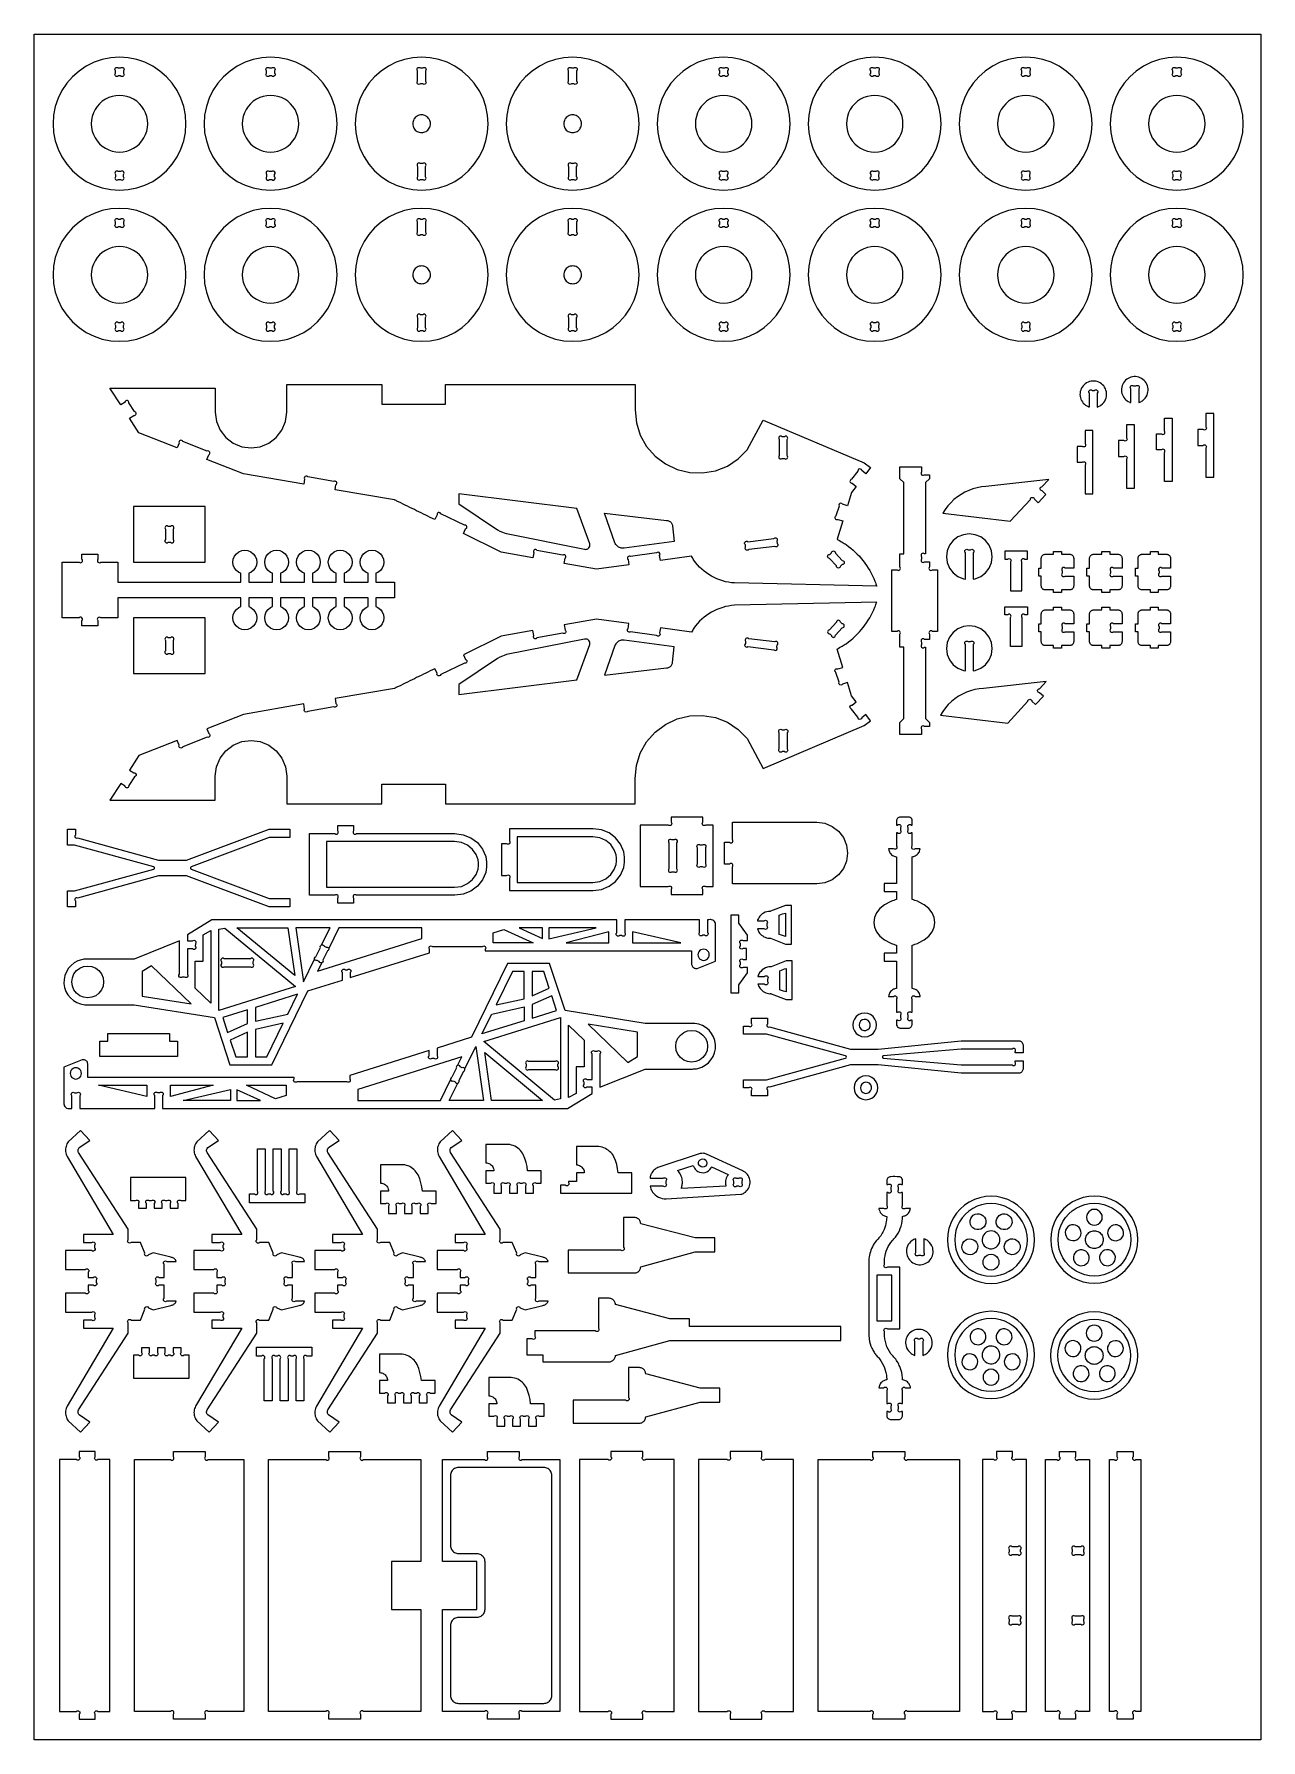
# Model space of a CAD drawing. Extents: x -355 to 109, y -387 to 259.
import ezdxf

# ---------------------------------------------------------------- set-up
doc = ezdxf.new("R2010")
doc.units = 0
doc.header["$MEASUREMENT"] = 0
doc.layers.get('0').update_dxf_attribs({"linetype": 'CONTINUOUS'})
doc.layers.add('ENGRAVE', color=1, linetype='CONTINUOUS')
doc.layers.add('LAYER_1', color=18, linetype='CONTINUOUS')

msp = doc.modelspace()

# ---------------------------------------------------------------- linework, layer by layer
msp.add_lwpolyline([(-355.35, -386.62), (-355.35, 258.61), (108.83, 258.61), (108.83, -386.62)], close=True)
at = {"layer": 'ENGRAVE'}
for points in [[(-194.6, 84.69), (-194.6, 80.93), (-179.98, 71.14), (-179.1, 70.61), (-178.17, 70.17), (-177.54, 69.93), (-176.55, 69.65), (-147.07, 63.76), (-146.76, 63.72), (-146.45, 63.74), (-146.15, 63.82), (-145.87, 63.95), (-145.62, 64.12), (-145.4, 64.35), (-145.23, 64.61), (-145.11, 64.89), (-145.05, 65.19), (-145.04, 65.5), (-145.09, 65.81), (-150.03, 79.17)], [(-135.26, 65.59), (-135.45, 65.9), (-135.61, 66.23), (-139.54, 77.44), (-116.1, 74.67), (-115.81, 74.65), (-115.53, 74.6), (-115.26, 74.51), (-115, 74.4), (-114.76, 74.25), (-114.53, 74.07), (-114.33, 73.86), (-114.16, 73.64), (-114.01, 73.39), (-113.9, 73.13), (-113.82, 72.85), (-113.77, 72.57), (-113.17, 66.7), (-132.07, 64.17), (-132.43, 64.14), (-132.8, 64.15), (-133.16, 64.21), (-133.52, 64.3), (-133.86, 64.43), (-134.19, 64.6), (-134.49, 64.8), (-134.78, 65.03), (-135.03, 65.3)], [(-194.6, 8.83), (-150.03, 14.36), (-145.09, 27.72), (-145.04, 28.02), (-145.05, 28.33), (-145.11, 28.64), (-145.23, 28.92), (-145.4, 29.18), (-145.62, 29.4), (-145.87, 29.58), (-146.15, 29.71), (-146.45, 29.79), (-146.76, 29.8), (-147.07, 29.77), (-176.55, 23.88), (-177.54, 23.6), (-178.17, 23.36), (-179.1, 22.92), (-179.98, 22.39), (-194.6, 12.6)], [(-139.54, 16.09), (-116.1, 18.86), (-115.81, 18.88), (-115.53, 18.93), (-115.26, 19.01), (-115, 19.13), (-114.76, 19.28), (-114.53, 19.46), (-114.33, 19.66), (-114.16, 19.89), (-114.01, 20.14), (-113.9, 20.4), (-113.82, 20.68), (-113.77, 20.96), (-113.17, 26.83), (-132.07, 29.36), (-132.43, 29.39), (-132.8, 29.37), (-133.16, 29.32), (-133.52, 29.23), (-133.86, 29.1), (-134.19, 28.93), (-134.49, 28.73), (-134.78, 28.49), (-135.03, 28.23), (-135.26, 27.94), (-135.45, 27.63), (-135.61, 27.3)], [(-294.35, -102.24), (-294.35, -92.06), (-291.33, -92.06), (-291.33, -82.08), (-288.42, -80.48), (-288.42, -107.93)], [(-285.41, -110.74), (-285.41, -79.97), (-283.14, -79.58), (-256.45, -101.65)], [(-278.65, -79.39), (-259.29, -79.39), (-256.76, -97.49)], [(-314.51, -105.24), (-295.9, -108.24), (-310.9, -93.82), (-314.51, -96.02)], [(-185.16, -122.5), (-156.19, -113.42), (-156.19, -144.19), (-158.47, -144.58)], [(-145.7, -115.92), (-130.7, -130.33), (-127.09, -128.13), (-127.09, -118.92)], [(-153.19, -143.67), (-153.19, -116.22), (-147.26, -121.92), (-147.26, -132.09), (-150.27, -132.09), (-150.27, -142.08)], [(-182.31, -144.77), (-184.85, -126.66), (-162.96, -144.77)], [(-0.16, -209.38), (1.46, -210.18), (3.16, -210.76), (4.92, -211.11), (6.72, -211.23), (8.51, -211.11), (10.28, -210.76), (11.98, -210.18), (13.59, -209.38), (15.09, -208.39), (16.44, -207.2), (17.62, -205.85), (18.62, -204.35), (19.42, -202.74), (20, -201.04), (20.35, -199.27), (20.47, -197.48), (20.35, -195.68), (20, -193.92), (19.42, -192.22), (18.62, -190.6), (17.62, -189.11), (16.44, -187.76), (15.09, -186.57), (13.59, -185.57), (11.98, -184.78), (10.28, -184.2), (8.51, -183.85), (6.72, -183.73), (4.92, -183.85), (3.16, -184.2), (1.46, -184.78), (-0.16, -185.57), (-1.65, -186.57), (-3, -187.76), (-4.19, -189.11), (-5.19, -190.6), (-5.98, -192.22), (-6.56, -193.92), (-6.91, -195.68), (-7.03, -197.48), (-6.91, -199.27), (-6.56, -201.04), (-5.98, -202.74), (-5.19, -204.35), (-4.19, -205.85), (-3, -207.2), (-1.65, -208.39)], [(37.45, -208.31), (36.1, -207.12), (34.91, -205.77), (33.91, -204.27), (33.12, -202.66), (32.54, -200.96), (32.19, -199.19), (32.07, -197.4), (32.19, -195.6), (32.54, -193.84), (33.12, -192.14), (33.91, -190.53), (34.91, -189.03), (36.1, -187.68), (37.45, -186.49), (38.95, -185.49), (40.56, -184.7), (42.26, -184.12), (44.03, -183.77), (45.82, -183.65), (47.61, -183.77), (49.38, -184.12), (51.08, -184.7), (52.69, -185.49), (54.19, -186.49), (55.54, -187.68), (56.73, -189.03), (57.73, -190.53), (58.52, -192.14), (59.1, -193.84), (59.45, -195.6), (59.57, -197.4), (59.45, -199.19), (59.1, -200.96), (58.52, -202.66), (57.73, -204.27), (56.73, -205.77), (55.54, -207.12), (54.19, -208.31), (52.69, -209.31), (51.08, -210.1), (49.38, -210.68), (47.61, -211.03), (45.82, -211.15), (44.03, -211.03), (42.26, -210.68), (40.56, -210.1), (38.95, -209.31)], [(-1.65, -251.9), (-0.16, -252.9), (1.46, -253.69), (3.16, -254.27), (4.92, -254.62), (6.72, -254.74), (8.51, -254.62), (10.28, -254.27), (11.98, -253.69), (13.59, -252.9), (15.09, -251.9), (16.44, -250.71), (17.62, -249.36), (18.62, -247.87), (19.42, -246.25), (20, -244.55), (20.35, -242.79), (20.47, -240.99), (20.35, -239.2), (20, -237.43), (19.42, -235.73), (18.62, -234.12), (17.62, -232.62), (16.44, -231.27), (15.09, -230.09), (13.59, -229.09), (11.98, -228.29), (10.28, -227.71), (8.51, -227.36), (6.72, -227.24), (4.92, -227.36), (3.16, -227.71), (1.46, -228.29), (-0.16, -229.09), (-1.65, -230.09), (-3, -231.27), (-4.19, -232.62), (-5.19, -234.12), (-5.98, -235.73), (-6.56, -237.43), (-6.91, -239.2), (-7.03, -240.99), (-6.91, -242.79), (-6.56, -244.55), (-5.98, -246.25), (-5.19, -247.87), (-4.19, -249.36), (-3, -250.71)], [(38.88, -253.14), (37.38, -252.14), (36.03, -250.95), (34.84, -249.6), (33.84, -248.1), (33.05, -246.49), (32.47, -244.79), (32.12, -243.02), (32, -241.23), (32.12, -239.43), (32.47, -237.67), (33.05, -235.97), (33.84, -234.36), (34.84, -232.86), (36.03, -231.51), (37.38, -230.32), (38.88, -229.32), (40.49, -228.53), (42.19, -227.95), (43.95, -227.6), (45.75, -227.48), (47.54, -227.6), (49.31, -227.95), (51.01, -228.53), (52.62, -229.32), (54.12, -230.32), (55.47, -231.51), (56.66, -232.86), (57.66, -234.36), (58.45, -235.97), (59.03, -237.67), (59.38, -239.43), (59.5, -241.23), (59.38, -243.02), (59.03, -244.79), (58.45, -246.49), (57.66, -248.1), (56.66, -249.6), (55.47, -250.95), (54.12, -252.14), (52.62, -253.14), (51.01, -253.93), (49.31, -254.51), (47.54, -254.86), (45.75, -254.98), (43.95, -254.86), (42.19, -254.51), (40.49, -253.93)], [(-195.57, -372.71), (-195.18, -372.78), (-194.79, -372.81), (-162.45, -372.81), (-162.06, -372.78), (-161.67, -372.71), (-161.3, -372.58), (-160.95, -372.41), (-160.62, -372.19), (-160.33, -371.93), (-160.07, -371.63), (-159.85, -371.31), (-159.67, -370.95), (-159.55, -370.58), (-159.47, -370.19), (-159.44, -369.8), (-159.44, -286.61), (-159.47, -286.22), (-159.55, -285.83), (-159.67, -285.46), (-159.85, -285.1), (-160.07, -284.78), (-160.33, -284.48), (-160.62, -284.22), (-160.95, -284), (-161.3, -283.83), (-161.67, -283.7), (-162.06, -283.63), (-162.45, -283.6), (-194.79, -283.6), (-195.18, -283.63), (-195.57, -283.7), (-195.94, -283.83), (-196.29, -284), (-196.62, -284.22), (-196.92, -284.48), (-197.18, -284.78), (-197.39, -285.1), (-197.57, -285.46), (-197.69, -285.83), (-197.77, -286.22), (-197.8, -286.61), (-197.8, -313.08), (-197.77, -313.47), (-197.69, -313.85), (-197.57, -314.23), (-197.39, -314.58), (-197.18, -314.91), (-196.92, -315.2), (-196.62, -315.46), (-196.29, -315.68), (-195.94, -315.86), (-195.57, -315.98), (-195.18, -316.06), (-194.79, -316.08), (-187.86, -316.08), (-187.47, -316.11), (-187.08, -316.19), (-186.71, -316.31), (-186.35, -316.49), (-186.03, -316.71), (-185.73, -316.97), (-185.47, -317.26), (-185.25, -317.59), (-185.08, -317.94), (-184.95, -318.31), (-184.88, -318.7), (-184.85, -319.09), (-184.85, -337.32), (-184.88, -337.71), (-184.95, -338.1), (-185.08, -338.47), (-185.25, -338.82), (-185.47, -339.15), (-185.73, -339.44), (-186.03, -339.7), (-186.35, -339.92), (-186.71, -340.1), (-187.08, -340.22), (-187.47, -340.3), (-187.86, -340.33), (-194.79, -340.33), (-195.18, -340.35), (-195.57, -340.43), (-195.94, -340.55), (-196.29, -340.73), (-196.62, -340.95), (-196.92, -341.21), (-197.18, -341.5), (-197.39, -341.83), (-197.57, -342.18), (-197.69, -342.55), (-197.77, -342.94), (-197.8, -343.33), (-197.8, -369.8), (-197.77, -370.19), (-197.69, -370.58), (-197.57, -370.95), (-197.39, -371.31), (-197.18, -371.63), (-196.92, -371.93), (-196.62, -372.19), (-196.29, -372.41), (-195.94, -372.58)]]:
    msp.add_lwpolyline(points, close=True, dxfattribs=at)
for points in [[(-246.55, -85.94), (-243.35, -79.39), (-256.26, -79.39), (-253.39, -99.87), (-249.2, -91.34)], [(-246.5, -92.66), (-248.07, -95.86), (-208.69, -83.51), (-208.69, -79.39), (-240, -79.39), (-243.86, -87.26)], [(-195.1, -131.5), (-193.53, -128.29), (-232.91, -140.65), (-232.91, -144.77), (-201.6, -144.77), (-197.74, -136.9)], [(-192.4, -132.82), (-188.22, -124.29), (-185.35, -144.77), (-198.25, -144.77), (-195.05, -138.22)]]:
    msp.add_lwpolyline(points, dxfattribs=at)
at = {"layer": 'LAYER_1'}
for points in [[(-344.82, 212.13), (-342.99, 209.39), (-340.82, 206.92), (-338.35, 204.75), (-335.61, 202.92), (-332.66, 201.47), (-329.55, 200.41), (-326.32, 199.77), (-323.04, 199.55), (-319.76, 199.77), (-316.53, 200.41), (-313.42, 201.47), (-310.47, 202.92), (-307.73, 204.75), (-305.26, 206.92), (-303.09, 209.39), (-301.26, 212.13), (-299.81, 215.08), (-298.75, 218.19), (-298.11, 221.42), (-297.89, 224.7), (-298.11, 227.98), (-298.75, 231.21), (-299.81, 234.33), (-301.26, 237.28), (-303.09, 240.01), (-305.26, 242.49), (-307.73, 244.65), (-310.47, 246.48), (-313.42, 247.94), (-316.53, 248.99), (-319.76, 249.64), (-323.04, 249.85), (-326.32, 249.64), (-329.55, 248.99), (-332.66, 247.94), (-335.61, 246.48), (-338.35, 244.65), (-340.82, 242.49), (-342.99, 240.01), (-344.82, 237.28), (-346.27, 234.33), (-347.33, 231.21), (-347.97, 227.98), (-348.19, 224.7), (-347.97, 221.42), (-347.33, 218.19), (-346.27, 215.08)], [(-287.67, 212.13), (-285.84, 209.39), (-283.67, 206.92), (-281.2, 204.75), (-278.46, 202.92), (-275.51, 201.47), (-272.4, 200.41), (-269.17, 199.77), (-265.89, 199.55), (-262.61, 199.77), (-259.38, 200.41), (-256.27, 201.47), (-253.31, 202.92), (-250.58, 204.75), (-248.11, 206.92), (-245.94, 209.39), (-244.11, 212.13), (-242.65, 215.08), (-241.6, 218.19), (-240.96, 221.42), (-240.74, 224.7), (-240.96, 227.98), (-241.6, 231.21), (-242.65, 234.33), (-244.11, 237.28), (-245.94, 240.01), (-248.11, 242.49), (-250.58, 244.65), (-253.31, 246.48), (-256.27, 247.94), (-259.38, 248.99), (-262.61, 249.64), (-265.89, 249.85), (-269.17, 249.64), (-272.4, 248.99), (-275.51, 247.94), (-278.46, 246.48), (-281.2, 244.65), (-283.67, 242.49), (-285.84, 240.01), (-287.67, 237.28), (-289.12, 234.33), (-290.18, 231.21), (-290.82, 227.98), (-291.04, 224.7), (-290.82, 221.42), (-290.18, 218.19), (-289.12, 215.08)], [(-230.52, 212.13), (-228.69, 209.39), (-226.52, 206.92), (-224.05, 204.75), (-221.31, 202.92), (-218.36, 201.47), (-215.25, 200.41), (-212.02, 199.77), (-208.74, 199.55), (-205.46, 199.77), (-202.23, 200.41), (-199.12, 201.47), (-196.16, 202.92), (-193.43, 204.75), (-190.96, 206.92), (-188.79, 209.39), (-186.96, 212.13), (-185.5, 215.08), (-184.45, 218.19), (-183.81, 221.42), (-183.59, 224.7), (-183.81, 227.98), (-184.45, 231.21), (-185.5, 234.33), (-186.96, 237.28), (-188.79, 240.01), (-190.96, 242.49), (-193.43, 244.65), (-196.16, 246.48), (-199.12, 247.94), (-202.23, 248.99), (-205.46, 249.64), (-208.74, 249.85), (-212.02, 249.64), (-215.25, 248.99), (-218.36, 247.94), (-221.31, 246.48), (-224.05, 244.65), (-226.52, 242.49), (-228.69, 240.01), (-230.52, 237.28), (-231.97, 234.33), (-233.03, 231.21), (-233.67, 227.98), (-233.89, 224.7), (-233.67, 221.42), (-233.03, 218.19), (-231.97, 215.08)], [(-173.37, 212.13), (-171.54, 209.39), (-169.37, 206.92), (-166.9, 204.75), (-164.16, 202.92), (-161.21, 201.47), (-158.1, 200.41), (-154.87, 199.77), (-151.59, 199.55), (-148.31, 199.77), (-145.08, 200.41), (-141.97, 201.47), (-139.01, 202.92), (-136.28, 204.75), (-133.81, 206.92), (-131.64, 209.39), (-129.81, 212.13), (-128.35, 215.08), (-127.3, 218.19), (-126.66, 221.42), (-126.44, 224.7), (-126.66, 227.98), (-127.3, 231.21), (-128.35, 234.33), (-129.81, 237.28), (-131.64, 240.01), (-133.81, 242.49), (-136.28, 244.65), (-139.01, 246.48), (-141.97, 247.94), (-145.08, 248.99), (-148.31, 249.64), (-151.59, 249.85), (-154.87, 249.64), (-158.1, 248.99), (-161.21, 247.94), (-164.16, 246.48), (-166.9, 244.65), (-169.37, 242.49), (-171.54, 240.01), (-173.37, 237.28), (-174.82, 234.33), (-175.88, 231.21), (-176.52, 227.98), (-176.74, 224.7), (-176.52, 221.42), (-175.88, 218.19), (-174.82, 215.08)], [(-116.22, 212.13), (-114.39, 209.39), (-112.22, 206.92), (-109.75, 204.75), (-107.01, 202.92), (-104.06, 201.47), (-100.95, 200.41), (-97.72, 199.77), (-94.44, 199.55), (-91.16, 199.77), (-87.93, 200.41), (-84.81, 201.47), (-81.86, 202.92), (-79.13, 204.75), (-76.66, 206.92), (-74.49, 209.39), (-72.66, 212.13), (-71.2, 215.08), (-70.15, 218.19), (-69.51, 221.42), (-69.29, 224.7), (-69.51, 227.98), (-70.15, 231.21), (-71.2, 234.33), (-72.66, 237.28), (-74.49, 240.01), (-76.66, 242.49), (-79.13, 244.65), (-81.86, 246.48), (-84.81, 247.94), (-87.93, 248.99), (-91.16, 249.64), (-94.44, 249.85), (-97.72, 249.64), (-100.95, 248.99), (-104.06, 247.94), (-107.01, 246.48), (-109.75, 244.65), (-112.22, 242.49), (-114.39, 240.01), (-116.22, 237.28), (-117.67, 234.33), (-118.73, 231.21), (-119.37, 227.98), (-119.59, 224.7), (-119.37, 221.42), (-118.73, 218.19), (-117.67, 215.08)], [(-57.24, 209.39), (-55.07, 206.92), (-52.6, 204.75), (-49.86, 202.92), (-46.91, 201.47), (-43.8, 200.41), (-40.57, 199.77), (-37.29, 199.55), (-34.01, 199.77), (-30.78, 200.41), (-27.66, 201.47), (-24.71, 202.92), (-21.98, 204.75), (-19.51, 206.92), (-17.34, 209.39), (-15.51, 212.13), (-14.05, 215.08), (-13, 218.19), (-12.36, 221.42), (-12.14, 224.7), (-12.36, 227.98), (-13, 231.21), (-14.05, 234.33), (-15.51, 237.28), (-17.34, 240.01), (-19.51, 242.49), (-21.98, 244.65), (-24.71, 246.48), (-27.66, 247.94), (-30.78, 248.99), (-34.01, 249.64), (-37.29, 249.85), (-40.57, 249.64), (-43.8, 248.99), (-46.91, 247.94), (-49.86, 246.48), (-52.6, 244.65), (-55.07, 242.49), (-57.24, 240.01), (-59.07, 237.28), (-60.52, 234.33), (-61.58, 231.21), (-62.22, 227.98), (-62.44, 224.7), (-62.22, 221.42), (-61.58, 218.19), (-60.52, 215.08), (-59.07, 212.13)], [(-0.09, 209.39), (2.08, 206.92), (4.55, 204.75), (7.29, 202.92), (10.24, 201.47), (13.35, 200.41), (16.58, 199.77), (19.86, 199.55), (23.14, 199.77), (26.37, 200.41), (29.49, 201.47), (32.44, 202.92), (35.17, 204.75), (37.64, 206.92), (39.81, 209.39), (41.64, 212.13), (43.1, 215.08), (44.15, 218.19), (44.79, 221.42), (45.01, 224.7), (44.79, 227.98), (44.15, 231.21), (43.1, 234.33), (41.64, 237.28), (39.81, 240.01), (37.64, 242.49), (35.17, 244.65), (32.44, 246.48), (29.49, 247.94), (26.37, 248.99), (23.14, 249.64), (19.86, 249.85), (16.58, 249.64), (13.35, 248.99), (10.24, 247.94), (7.29, 246.48), (4.55, 244.65), (2.08, 242.49), (-0.09, 240.01), (-1.92, 237.28), (-3.37, 234.33), (-4.43, 231.21), (-5.07, 227.98), (-5.29, 224.7), (-5.07, 221.42), (-4.43, 218.19), (-3.37, 215.08), (-1.92, 212.13)], [(57.06, 209.39), (59.23, 206.92), (61.7, 204.75), (64.44, 202.92), (67.39, 201.47), (70.5, 200.41), (73.73, 199.77), (77.01, 199.55), (80.29, 199.77), (83.52, 200.41), (86.64, 201.47), (89.59, 202.92), (92.32, 204.75), (94.79, 206.92), (96.96, 209.39), (98.79, 212.13), (100.25, 215.08), (101.3, 218.19), (101.95, 221.42), (102.16, 224.7), (101.95, 227.98), (101.3, 231.21), (100.25, 234.33), (98.79, 237.28), (96.96, 240.01), (94.79, 242.49), (92.32, 244.65), (89.59, 246.48), (86.64, 247.94), (83.52, 248.99), (80.29, 249.64), (77.01, 249.85), (73.73, 249.64), (70.5, 248.99), (67.39, 247.94), (64.44, 246.48), (61.7, 244.65), (59.23, 242.49), (57.06, 240.01), (55.23, 237.28), (53.78, 234.33), (52.72, 231.21), (52.08, 227.98), (51.86, 224.7), (52.08, 221.42), (52.72, 218.19), (53.78, 215.08), (55.23, 212.13)], [(-332.92, 220.61), (-332.3, 219.36), (-331.52, 218.19), (-330.6, 217.14), (-329.55, 216.22), (-328.39, 215.44), (-327.13, 214.82), (-325.81, 214.37), (-324.44, 214.1), (-323.04, 214.01), (-321.64, 214.1), (-320.27, 214.37), (-318.95, 214.82), (-317.69, 215.44), (-316.53, 216.22), (-315.48, 217.14), (-314.56, 218.19), (-313.78, 219.36), (-313.16, 220.61), (-312.71, 221.93), (-312.44, 223.31), (-312.35, 224.7), (-312.44, 226.1), (-312.71, 227.47), (-313.16, 228.79), (-313.78, 230.05), (-314.56, 231.21), (-315.48, 232.26), (-316.53, 233.19), (-317.69, 233.96), (-318.95, 234.58), (-320.27, 235.03), (-321.64, 235.31), (-323.04, 235.4), (-324.44, 235.31), (-325.81, 235.03), (-327.13, 234.58), (-328.39, 233.96), (-329.55, 233.19), (-330.6, 232.26), (-331.52, 231.21), (-332.3, 230.05), (-332.92, 228.79), (-333.37, 227.47), (-333.64, 226.1), (-333.73, 224.7), (-333.64, 223.31), (-333.37, 221.93)], [(-275.77, 220.61), (-275.15, 219.36), (-274.37, 218.19), (-273.45, 217.14), (-272.4, 216.22), (-271.24, 215.44), (-269.98, 214.82), (-268.66, 214.37), (-267.29, 214.1), (-265.89, 214.01), (-264.49, 214.1), (-263.12, 214.37), (-261.8, 214.82), (-260.54, 215.44), (-259.38, 216.22), (-258.33, 217.14), (-257.41, 218.19), (-256.63, 219.36), (-256.01, 220.61), (-255.56, 221.93), (-255.29, 223.31), (-255.2, 224.7), (-255.29, 226.1), (-255.56, 227.47), (-256.01, 228.79), (-256.63, 230.05), (-257.41, 231.21), (-258.33, 232.26), (-259.38, 233.19), (-260.54, 233.96), (-261.8, 234.58), (-263.12, 235.03), (-264.49, 235.31), (-265.89, 235.4), (-267.29, 235.31), (-268.66, 235.03), (-269.98, 234.58), (-271.24, 233.96), (-272.4, 233.19), (-273.45, 232.26), (-274.37, 231.21), (-275.15, 230.05), (-275.77, 228.79), (-276.22, 227.47), (-276.49, 226.1), (-276.58, 224.7), (-276.49, 223.31), (-276.22, 221.93)], [(-104.32, 220.61), (-103.7, 219.36), (-102.92, 218.19), (-102, 217.14), (-100.95, 216.22), (-99.79, 215.44), (-98.53, 214.82), (-97.21, 214.37), (-95.83, 214.1), (-94.44, 214.01), (-93.04, 214.1), (-91.67, 214.37), (-90.35, 214.82), (-89.09, 215.44), (-87.93, 216.22), (-86.88, 217.14), (-85.95, 218.19), (-85.18, 219.36), (-84.56, 220.61), (-84.11, 221.93), (-83.84, 223.31), (-83.74, 224.7), (-83.84, 226.1), (-84.11, 227.47), (-84.56, 228.79), (-85.18, 230.05), (-85.95, 231.21), (-86.88, 232.26), (-87.93, 233.19), (-89.09, 233.96), (-90.35, 234.58), (-91.67, 235.03), (-93.04, 235.31), (-94.44, 235.4), (-95.83, 235.31), (-97.21, 235.03), (-98.53, 234.58), (-99.79, 233.96), (-100.95, 233.19), (-102, 232.26), (-102.92, 231.21), (-103.7, 230.05), (-104.32, 228.79), (-104.77, 227.47), (-105.04, 226.1), (-105.13, 224.7), (-105.04, 223.31), (-104.77, 221.93)], [(-46.55, 219.36), (-45.77, 218.19), (-44.85, 217.14), (-43.8, 216.22), (-42.64, 215.44), (-41.38, 214.82), (-40.06, 214.37), (-38.68, 214.1), (-37.29, 214.01), (-35.89, 214.1), (-34.52, 214.37), (-33.2, 214.82), (-31.94, 215.44), (-30.78, 216.22), (-29.73, 217.14), (-28.8, 218.19), (-28.03, 219.36), (-27.41, 220.61), (-26.96, 221.93), (-26.69, 223.31), (-26.59, 224.7), (-26.69, 226.1), (-26.96, 227.47), (-27.41, 228.79), (-28.03, 230.05), (-28.8, 231.21), (-29.73, 232.26), (-30.78, 233.19), (-31.94, 233.96), (-33.2, 234.58), (-34.52, 235.03), (-35.89, 235.31), (-37.29, 235.4), (-38.68, 235.31), (-40.06, 235.03), (-41.38, 234.58), (-42.64, 233.96), (-43.8, 233.19), (-44.85, 232.26), (-45.77, 231.21), (-46.55, 230.05), (-47.17, 228.79), (-47.62, 227.47), (-47.89, 226.1), (-47.98, 224.7), (-47.89, 223.31), (-47.62, 221.93), (-47.17, 220.61)], [(10.6, 219.36), (11.38, 218.19), (12.3, 217.14), (13.35, 216.22), (14.51, 215.44), (15.77, 214.82), (17.09, 214.37), (18.47, 214.1), (19.86, 214.01), (21.26, 214.1), (22.63, 214.37), (23.95, 214.82), (25.21, 215.44), (26.37, 216.22), (27.42, 217.14), (28.35, 218.19), (29.12, 219.36), (29.74, 220.61), (30.19, 221.93), (30.46, 223.31), (30.56, 224.7), (30.46, 226.1), (30.19, 227.47), (29.74, 228.79), (29.12, 230.05), (28.35, 231.21), (27.42, 232.26), (26.37, 233.19), (25.21, 233.96), (23.95, 234.58), (22.63, 235.03), (21.26, 235.31), (19.86, 235.4), (18.47, 235.31), (17.09, 235.03), (15.77, 234.58), (14.51, 233.96), (13.35, 233.19), (12.3, 232.26), (11.38, 231.21), (10.6, 230.05), (9.98, 228.79), (9.53, 227.47), (9.26, 226.1), (9.17, 224.7), (9.26, 223.31), (9.53, 221.93), (9.98, 220.61)], [(68.53, 218.19), (69.45, 217.14), (70.5, 216.22), (71.66, 215.44), (72.92, 214.82), (74.24, 214.37), (75.62, 214.1), (77.01, 214.01), (78.41, 214.1), (79.78, 214.37), (81.1, 214.82), (82.36, 215.44), (83.52, 216.22), (84.57, 217.14), (85.5, 218.19), (86.27, 219.36), (86.89, 220.61), (87.34, 221.93), (87.61, 223.31), (87.71, 224.7), (87.61, 226.1), (87.34, 227.47), (86.89, 228.79), (86.27, 230.05), (85.5, 231.21), (84.57, 232.26), (83.52, 233.19), (82.36, 233.96), (81.1, 234.58), (79.78, 235.03), (78.41, 235.31), (77.01, 235.4), (75.62, 235.31), (74.24, 235.03), (72.92, 234.58), (71.66, 233.96), (70.5, 233.19), (69.45, 232.26), (68.53, 231.21), (67.75, 230.05), (67.13, 228.79), (66.68, 227.47), (66.41, 226.1), (66.32, 224.7), (66.41, 223.31), (66.68, 221.93), (67.13, 220.61), (67.75, 219.36)], [(-211.84, 223.42), (-211.65, 223.02), (-211.41, 222.66), (-211.12, 222.33), (-210.78, 222.04), (-210.42, 221.79), (-210.03, 221.6), (-209.61, 221.46), (-209.18, 221.37), (-208.74, 221.34), (-208.3, 221.37), (-207.87, 221.46), (-207.45, 221.6), (-207.06, 221.79), (-206.69, 222.04), (-206.36, 222.33), (-206.07, 222.66), (-205.83, 223.02), (-205.63, 223.42), (-205.49, 223.83), (-205.41, 224.26), (-205.38, 224.7), (-205.41, 225.14), (-205.49, 225.57), (-205.63, 225.99), (-205.83, 226.38), (-206.07, 226.75), (-206.36, 227.08), (-206.69, 227.37), (-207.06, 227.61), (-207.45, 227.81), (-207.87, 227.95), (-208.3, 228.03), (-208.74, 228.06), (-209.18, 228.03), (-209.61, 227.95), (-210.03, 227.81), (-210.42, 227.61), (-210.78, 227.37), (-211.12, 227.08), (-211.41, 226.75), (-211.65, 226.38), (-211.84, 225.99), (-211.98, 225.57), (-212.07, 225.14), (-212.1, 224.7), (-212.07, 224.26), (-211.98, 223.83)], [(-154.69, 223.42), (-154.5, 223.02), (-154.25, 222.66), (-153.97, 222.33), (-153.63, 222.04), (-153.27, 221.79), (-152.87, 221.6), (-152.46, 221.46), (-152.03, 221.37), (-151.59, 221.34), (-151.15, 221.37), (-150.72, 221.46), (-150.3, 221.6), (-149.91, 221.79), (-149.54, 222.04), (-149.21, 222.33), (-148.92, 222.66), (-148.68, 223.02), (-148.48, 223.42), (-148.34, 223.83), (-148.26, 224.26), (-148.23, 224.7), (-148.26, 225.14), (-148.34, 225.57), (-148.48, 225.99), (-148.68, 226.38), (-148.92, 226.75), (-149.21, 227.08), (-149.54, 227.37), (-149.91, 227.61), (-150.3, 227.81), (-150.72, 227.95), (-151.15, 228.03), (-151.59, 228.06), (-152.03, 228.03), (-152.46, 227.95), (-152.87, 227.81), (-153.27, 227.61), (-153.63, 227.37), (-153.97, 227.08), (-154.25, 226.75), (-154.5, 226.38), (-154.69, 225.99), (-154.83, 225.57), (-154.92, 225.14), (-154.95, 224.7), (-154.92, 224.26), (-154.83, 223.83)], [(-344.82, 154.98), (-342.99, 152.24), (-340.82, 149.77), (-338.35, 147.6), (-335.61, 145.77), (-332.66, 144.32), (-329.55, 143.26), (-326.32, 142.62), (-323.04, 142.4), (-319.76, 142.62), (-316.53, 143.26), (-313.42, 144.32), (-310.47, 145.77), (-307.73, 147.6), (-305.26, 149.77), (-303.09, 152.24), (-301.26, 154.98), (-299.81, 157.93), (-298.75, 161.04), (-298.11, 164.27), (-297.89, 167.55), (-298.11, 170.83), (-298.75, 174.06), (-299.81, 177.18), (-301.26, 180.13), (-303.09, 182.86), (-305.26, 185.34), (-307.73, 187.5), (-310.47, 189.33), (-313.42, 190.79), (-316.53, 191.84), (-319.76, 192.49), (-323.04, 192.7), (-326.32, 192.49), (-329.55, 191.84), (-332.66, 190.79), (-335.61, 189.33), (-338.35, 187.5), (-340.82, 185.34), (-342.99, 182.86), (-344.82, 180.13), (-346.27, 177.18), (-347.33, 174.06), (-347.97, 170.83), (-348.19, 167.55), (-347.97, 164.27), (-347.33, 161.04), (-346.27, 157.93)], [(-287.67, 154.98), (-285.84, 152.24), (-283.67, 149.77), (-281.2, 147.6), (-278.46, 145.77), (-275.51, 144.32), (-272.4, 143.26), (-269.17, 142.62), (-265.89, 142.4), (-262.61, 142.62), (-259.38, 143.26), (-256.27, 144.32), (-253.31, 145.77), (-250.58, 147.6), (-248.11, 149.77), (-245.94, 152.24), (-244.11, 154.98), (-242.65, 157.93), (-241.6, 161.04), (-240.96, 164.27), (-240.74, 167.55), (-240.96, 170.83), (-241.6, 174.06), (-242.65, 177.18), (-244.11, 180.13), (-245.94, 182.86), (-248.11, 185.34), (-250.58, 187.5), (-253.31, 189.33), (-256.27, 190.79), (-259.38, 191.84), (-262.61, 192.49), (-265.89, 192.7), (-269.17, 192.49), (-272.4, 191.84), (-275.51, 190.79), (-278.46, 189.33), (-281.2, 187.5), (-283.67, 185.34), (-285.84, 182.86), (-287.67, 180.13), (-289.12, 177.18), (-290.18, 174.06), (-290.82, 170.83), (-291.04, 167.55), (-290.82, 164.27), (-290.18, 161.04), (-289.12, 157.93)], [(-230.52, 154.98), (-228.69, 152.24), (-226.52, 149.77), (-224.05, 147.6), (-221.31, 145.77), (-218.36, 144.32), (-215.25, 143.26), (-212.02, 142.62), (-208.74, 142.4), (-205.46, 142.62), (-202.23, 143.26), (-199.12, 144.32), (-196.16, 145.77), (-193.43, 147.6), (-190.96, 149.77), (-188.79, 152.24), (-186.96, 154.98), (-185.5, 157.93), (-184.45, 161.04), (-183.81, 164.27), (-183.59, 167.55), (-183.81, 170.83), (-184.45, 174.06), (-185.5, 177.18), (-186.96, 180.13), (-188.79, 182.86), (-190.96, 185.34), (-193.43, 187.5), (-196.16, 189.33), (-199.12, 190.79), (-202.23, 191.84), (-205.46, 192.49), (-208.74, 192.7), (-212.02, 192.49), (-215.25, 191.84), (-218.36, 190.79), (-221.31, 189.33), (-224.05, 187.5), (-226.52, 185.34), (-228.69, 182.86), (-230.52, 180.13), (-231.97, 177.18), (-233.03, 174.06), (-233.67, 170.83), (-233.89, 167.55), (-233.67, 164.27), (-233.03, 161.04), (-231.97, 157.93)], [(-171.54, 152.24), (-169.37, 149.77), (-166.9, 147.6), (-164.16, 145.77), (-161.21, 144.32), (-158.1, 143.26), (-154.87, 142.62), (-151.59, 142.4), (-148.31, 142.62), (-145.08, 143.26), (-141.97, 144.32), (-139.01, 145.77), (-136.28, 147.6), (-133.81, 149.77), (-131.64, 152.24), (-129.81, 154.98), (-128.35, 157.93), (-127.3, 161.04), (-126.66, 164.27), (-126.44, 167.55), (-126.66, 170.83), (-127.3, 174.06), (-128.35, 177.18), (-129.81, 180.13), (-131.64, 182.86), (-133.81, 185.34), (-136.28, 187.5), (-139.01, 189.33), (-141.97, 190.79), (-145.08, 191.84), (-148.31, 192.49), (-151.59, 192.7), (-154.87, 192.49), (-158.1, 191.84), (-161.21, 190.79), (-164.16, 189.33), (-166.9, 187.5), (-169.37, 185.34), (-171.54, 182.86), (-173.37, 180.13), (-174.82, 177.18), (-175.88, 174.06), (-176.52, 170.83), (-176.74, 167.55), (-176.52, 164.27), (-175.88, 161.04), (-174.82, 157.93), (-173.37, 154.98)], [(-114.39, 152.24), (-112.22, 149.77), (-109.75, 147.6), (-107.01, 145.77), (-104.06, 144.32), (-100.95, 143.26), (-97.72, 142.62), (-94.44, 142.4), (-91.16, 142.62), (-87.93, 143.26), (-84.81, 144.32), (-81.86, 145.77), (-79.13, 147.6), (-76.66, 149.77), (-74.49, 152.24), (-72.66, 154.98), (-71.2, 157.93), (-70.15, 161.04), (-69.51, 164.27), (-69.29, 167.55), (-69.51, 170.83), (-70.15, 174.06), (-71.2, 177.18), (-72.66, 180.13), (-74.49, 182.86), (-76.66, 185.34), (-79.13, 187.5), (-81.86, 189.33), (-84.81, 190.79), (-87.93, 191.84), (-91.16, 192.49), (-94.44, 192.7), (-97.72, 192.49), (-100.95, 191.84), (-104.06, 190.79), (-107.01, 189.33), (-109.75, 187.5), (-112.22, 185.34), (-114.39, 182.86), (-116.22, 180.13), (-117.67, 177.18), (-118.73, 174.06), (-119.37, 170.83), (-119.59, 167.55), (-119.37, 164.27), (-118.73, 161.04), (-117.67, 157.93), (-116.22, 154.98)], [(-57.24, 152.24), (-55.07, 149.77), (-52.6, 147.6), (-49.86, 145.77), (-46.91, 144.32), (-43.8, 143.26), (-40.57, 142.62), (-37.29, 142.4), (-34.01, 142.62), (-30.78, 143.26), (-27.66, 144.32), (-24.71, 145.77), (-21.98, 147.6), (-19.51, 149.77), (-17.34, 152.24), (-15.51, 154.98), (-14.05, 157.93), (-13, 161.04), (-12.36, 164.27), (-12.14, 167.55), (-12.36, 170.83), (-13, 174.06), (-14.05, 177.18), (-15.51, 180.13), (-17.34, 182.86), (-19.51, 185.34), (-21.98, 187.5), (-24.71, 189.33), (-27.66, 190.79), (-30.78, 191.84), (-34.01, 192.49), (-37.29, 192.7), (-40.57, 192.49), (-43.8, 191.84), (-46.91, 190.79), (-49.86, 189.33), (-52.6, 187.5), (-55.07, 185.34), (-57.24, 182.86), (-59.07, 180.13), (-60.52, 177.18), (-61.58, 174.06), (-62.22, 170.83), (-62.44, 167.55), (-62.22, 164.27), (-61.58, 161.04), (-60.52, 157.93), (-59.07, 154.98)], [(2.08, 149.77), (4.55, 147.6), (7.29, 145.77), (10.24, 144.32), (13.35, 143.26), (16.58, 142.62), (19.86, 142.4), (23.14, 142.62), (26.37, 143.26), (29.49, 144.32), (32.44, 145.77), (35.17, 147.6), (37.64, 149.77), (39.81, 152.24), (41.64, 154.98), (43.1, 157.93), (44.15, 161.04), (44.79, 164.27), (45.01, 167.55), (44.79, 170.83), (44.15, 174.06), (43.1, 177.18), (41.64, 180.13), (39.81, 182.86), (37.64, 185.34), (35.17, 187.5), (32.44, 189.33), (29.49, 190.79), (26.37, 191.84), (23.14, 192.49), (19.86, 192.7), (16.58, 192.49), (13.35, 191.84), (10.24, 190.79), (7.29, 189.33), (4.55, 187.5), (2.08, 185.34), (-0.09, 182.86), (-1.92, 180.13), (-3.37, 177.18), (-4.43, 174.06), (-5.07, 170.83), (-5.29, 167.55), (-5.07, 164.27), (-4.43, 161.04), (-3.37, 157.93), (-1.92, 154.98), (-0.09, 152.24)], [(61.7, 147.6), (64.44, 145.77), (67.39, 144.32), (70.5, 143.26), (73.73, 142.62), (77.01, 142.4), (80.29, 142.62), (83.52, 143.26), (86.64, 144.32), (89.59, 145.77), (92.32, 147.6), (94.79, 149.77), (96.96, 152.24), (98.79, 154.98), (100.25, 157.93), (101.3, 161.04), (101.95, 164.27), (102.16, 167.55), (101.95, 170.83), (101.3, 174.06), (100.25, 177.18), (98.79, 180.13), (96.96, 182.86), (94.79, 185.34), (92.32, 187.5), (89.59, 189.33), (86.64, 190.79), (83.52, 191.84), (80.29, 192.49), (77.01, 192.7), (73.73, 192.49), (70.5, 191.84), (67.39, 190.79), (64.44, 189.33), (61.7, 187.5), (59.23, 185.34), (57.06, 182.86), (55.23, 180.13), (53.78, 177.18), (52.72, 174.06), (52.08, 170.83), (51.86, 167.55), (52.08, 164.27), (52.72, 161.04), (53.78, 157.93), (55.23, 154.98), (57.06, 152.24), (59.23, 149.77)], [(-332.92, 163.46), (-332.3, 162.21), (-331.52, 161.04), (-330.6, 159.99), (-329.55, 159.07), (-328.39, 158.29), (-327.13, 157.67), (-325.81, 157.22), (-324.44, 156.95), (-323.04, 156.86), (-321.64, 156.95), (-320.27, 157.22), (-318.95, 157.67), (-317.69, 158.29), (-316.53, 159.07), (-315.48, 159.99), (-314.56, 161.04), (-313.78, 162.21), (-313.16, 163.46), (-312.71, 164.78), (-312.44, 166.16), (-312.35, 167.55), (-312.44, 168.95), (-312.71, 170.32), (-313.16, 171.64), (-313.78, 172.9), (-314.56, 174.06), (-315.48, 175.11), (-316.53, 176.04), (-317.69, 176.81), (-318.95, 177.43), (-320.27, 177.88), (-321.64, 178.15), (-323.04, 178.25), (-324.44, 178.15), (-325.81, 177.88), (-327.13, 177.43), (-328.39, 176.81), (-329.55, 176.04), (-330.6, 175.11), (-331.52, 174.06), (-332.3, 172.9), (-332.92, 171.64), (-333.37, 170.32), (-333.64, 168.95), (-333.73, 167.55), (-333.64, 166.16), (-333.37, 164.78)], [(-275.77, 163.46), (-275.15, 162.21), (-274.37, 161.04), (-273.45, 159.99), (-272.4, 159.07), (-271.24, 158.29), (-269.98, 157.67), (-268.66, 157.22), (-267.29, 156.95), (-265.89, 156.86), (-264.49, 156.95), (-263.12, 157.22), (-261.8, 157.67), (-260.54, 158.29), (-259.38, 159.07), (-258.33, 159.99), (-257.41, 161.04), (-256.63, 162.21), (-256.01, 163.46), (-255.56, 164.78), (-255.29, 166.16), (-255.2, 167.55), (-255.29, 168.95), (-255.56, 170.32), (-256.01, 171.64), (-256.63, 172.9), (-257.41, 174.06), (-258.33, 175.11), (-259.38, 176.04), (-260.54, 176.81), (-261.8, 177.43), (-263.12, 177.88), (-264.49, 178.15), (-265.89, 178.25), (-267.29, 178.15), (-268.66, 177.88), (-269.98, 177.43), (-271.24, 176.81), (-272.4, 176.04), (-273.45, 175.11), (-274.37, 174.06), (-275.15, 172.9), (-275.77, 171.64), (-276.22, 170.32), (-276.49, 168.95), (-276.58, 167.55), (-276.49, 166.16), (-276.22, 164.78)], [(-103.7, 162.21), (-102.92, 161.04), (-102, 159.99), (-100.95, 159.07), (-99.79, 158.29), (-98.53, 157.67), (-97.21, 157.22), (-95.83, 156.95), (-94.44, 156.86), (-93.04, 156.95), (-91.67, 157.22), (-90.35, 157.67), (-89.09, 158.29), (-87.93, 159.07), (-86.88, 159.99), (-85.95, 161.04), (-85.18, 162.21), (-84.56, 163.46), (-84.11, 164.78), (-83.84, 166.16), (-83.74, 167.55), (-83.84, 168.95), (-84.11, 170.32), (-84.56, 171.64), (-85.18, 172.9), (-85.95, 174.06), (-86.88, 175.11), (-87.93, 176.04), (-89.09, 176.81), (-90.35, 177.43), (-91.67, 177.88), (-93.04, 178.15), (-94.44, 178.25), (-95.83, 178.15), (-97.21, 177.88), (-98.53, 177.43), (-99.79, 176.81), (-100.95, 176.04), (-102, 175.11), (-102.92, 174.06), (-103.7, 172.9), (-104.32, 171.64), (-104.77, 170.32), (-105.04, 168.95), (-105.13, 167.55), (-105.04, 166.16), (-104.77, 164.78), (-104.32, 163.46)], [(-46.55, 162.21), (-45.77, 161.04), (-44.85, 159.99), (-43.8, 159.07), (-42.64, 158.29), (-41.38, 157.67), (-40.06, 157.22), (-38.68, 156.95), (-37.29, 156.86), (-35.89, 156.95), (-34.52, 157.22), (-33.2, 157.67), (-31.94, 158.29), (-30.78, 159.07), (-29.73, 159.99), (-28.8, 161.04), (-28.03, 162.21), (-27.41, 163.46), (-26.96, 164.78), (-26.69, 166.16), (-26.59, 167.55), (-26.69, 168.95), (-26.96, 170.32), (-27.41, 171.64), (-28.03, 172.9), (-28.8, 174.06), (-29.73, 175.11), (-30.78, 176.04), (-31.94, 176.81), (-33.2, 177.43), (-34.52, 177.88), (-35.89, 178.15), (-37.29, 178.25), (-38.68, 178.15), (-40.06, 177.88), (-41.38, 177.43), (-42.64, 176.81), (-43.8, 176.04), (-44.85, 175.11), (-45.77, 174.06), (-46.55, 172.9), (-47.17, 171.64), (-47.62, 170.32), (-47.89, 168.95), (-47.98, 167.55), (-47.89, 166.16), (-47.62, 164.78), (-47.17, 163.46)], [(11.38, 161.04), (12.3, 159.99), (13.35, 159.07), (14.51, 158.29), (15.77, 157.67), (17.09, 157.22), (18.47, 156.95), (19.86, 156.86), (21.26, 156.95), (22.63, 157.22), (23.95, 157.67), (25.21, 158.29), (26.37, 159.07), (27.42, 159.99), (28.35, 161.04), (29.12, 162.21), (29.74, 163.46), (30.19, 164.78), (30.46, 166.16), (30.56, 167.55), (30.46, 168.95), (30.19, 170.32), (29.74, 171.64), (29.12, 172.9), (28.35, 174.06), (27.42, 175.11), (26.37, 176.04), (25.21, 176.81), (23.95, 177.43), (22.63, 177.88), (21.26, 178.15), (19.86, 178.25), (18.47, 178.15), (17.09, 177.88), (15.77, 177.43), (14.51, 176.81), (13.35, 176.04), (12.3, 175.11), (11.38, 174.06), (10.6, 172.9), (9.98, 171.64), (9.53, 170.32), (9.26, 168.95), (9.17, 167.55), (9.26, 166.16), (9.53, 164.78), (9.98, 163.46), (10.6, 162.21)], [(68.53, 161.04), (69.45, 159.99), (70.5, 159.07), (71.66, 158.29), (72.92, 157.67), (74.24, 157.22), (75.62, 156.95), (77.01, 156.86), (78.41, 156.95), (79.78, 157.22), (81.1, 157.67), (82.36, 158.29), (83.52, 159.07), (84.57, 159.99), (85.5, 161.04), (86.27, 162.21), (86.89, 163.46), (87.34, 164.78), (87.61, 166.16), (87.71, 167.55), (87.61, 168.95), (87.34, 170.32), (86.89, 171.64), (86.27, 172.9), (85.5, 174.06), (84.57, 175.11), (83.52, 176.04), (82.36, 176.81), (81.1, 177.43), (79.78, 177.88), (78.41, 178.15), (77.01, 178.25), (75.62, 178.15), (74.24, 177.88), (72.92, 177.43), (71.66, 176.81), (70.5, 176.04), (69.45, 175.11), (68.53, 174.06), (67.75, 172.9), (67.13, 171.64), (66.68, 170.32), (66.41, 168.95), (66.32, 167.55), (66.41, 166.16), (66.68, 164.78), (67.13, 163.46), (67.75, 162.21)], [(-211.65, 165.87), (-211.41, 165.51), (-211.12, 165.18), (-210.78, 164.89), (-210.42, 164.64), (-210.03, 164.45), (-209.61, 164.31), (-209.18, 164.22), (-208.74, 164.19), (-208.3, 164.22), (-207.87, 164.31), (-207.45, 164.45), (-207.06, 164.64), (-206.69, 164.89), (-206.36, 165.18), (-206.07, 165.51), (-205.83, 165.87), (-205.63, 166.27), (-205.49, 166.68), (-205.41, 167.11), (-205.38, 167.55), (-205.41, 167.99), (-205.49, 168.42), (-205.63, 168.84), (-205.83, 169.23), (-206.07, 169.6), (-206.36, 169.93), (-206.69, 170.22), (-207.06, 170.46), (-207.45, 170.66), (-207.87, 170.8), (-208.3, 170.88), (-208.74, 170.91), (-209.18, 170.88), (-209.61, 170.8), (-210.03, 170.66), (-210.42, 170.46), (-210.78, 170.22), (-211.12, 169.93), (-211.41, 169.6), (-211.65, 169.23), (-211.84, 168.84), (-211.98, 168.42), (-212.07, 167.99), (-212.1, 167.55), (-212.07, 167.11), (-211.98, 166.68), (-211.84, 166.27)], [(-154.5, 165.87), (-154.25, 165.51), (-153.97, 165.18), (-153.63, 164.89), (-153.27, 164.64), (-152.87, 164.45), (-152.46, 164.31), (-152.03, 164.22), (-151.59, 164.19), (-151.15, 164.22), (-150.72, 164.31), (-150.3, 164.45), (-149.91, 164.64), (-149.54, 164.89), (-149.21, 165.18), (-148.92, 165.51), (-148.68, 165.87), (-148.48, 166.27), (-148.34, 166.68), (-148.26, 167.11), (-148.23, 167.55), (-148.26, 167.99), (-148.34, 168.42), (-148.48, 168.84), (-148.68, 169.23), (-148.92, 169.6), (-149.21, 169.93), (-149.54, 170.22), (-149.91, 170.46), (-150.3, 170.66), (-150.72, 170.8), (-151.15, 170.88), (-151.59, 170.91), (-152.03, 170.88), (-152.46, 170.8), (-152.87, 170.66), (-153.27, 170.46), (-153.63, 170.22), (-153.97, 169.93), (-154.25, 169.6), (-154.5, 169.23), (-154.69, 168.84), (-154.83, 168.42), (-154.92, 167.99), (-154.95, 167.55), (-154.92, 167.11), (-154.83, 166.68), (-154.69, 166.27)], [(-317.69, 58.87), (-290.61, 58.87), (-290.61, 79.93), (-317.69, 79.93)], [(-317.69, 37.82), (-317.69, 16.76), (-290.61, 16.76), (-290.61, 37.82)], [(-172.52, -62.32), (-143.88, -62.32), (-141.33, -61.95), (-139.05, -60.91), (-137.16, -59.32), (-135.82, -57.41), (-135.09, -55.46), (-134.94, -54.24), (-134.94, -53.08), (-135.09, -51.85), (-135.82, -49.9), (-137.16, -47.99), (-139.05, -46.4), (-141.33, -45.36), (-143.88, -45), (-172.52, -45)], [(-193.68, -47.18), (-196.29, -46.81), (-244.67, -46.81), (-244.67, -64.13), (-196.29, -64.13), (-193.68, -63.76), (-191.35, -62.73), (-189.42, -61.14), (-188.05, -59.22), (-187.3, -57.27), (-187.15, -56.05), (-187.15, -54.89), (-187.3, -53.67), (-188.05, -51.72), (-189.42, -49.8), (-191.35, -48.21)], [(-73.38, -81.91), (-73.38, -74.67), (-72.21, -74.19), (-70.99, -73.87), (-70.99, -82.71), (-71.4, -82.62), (-72.6, -82.24)], [(-181.67, -85.13), (-181.67, -81.34), (-177.58, -80.06), (-166.57, -85.13)], [(-171.85, -79.39), (-162.98, -83.48), (-162.98, -79.39)], [(-160.56, -83.59), (-142.65, -79.39), (-160.56, -79.39)], [(-153.97, -85.13), (-137.9, -85.13), (-137.9, -80.93)], [(-128.88, -85.13), (-110.64, -85.13), (-128.88, -80.93)], [(-103.54, -91.15), (-103.1, -91.49), (-102.59, -91.7), (-102.04, -91.77), (-101.49, -91.7), (-100.97, -91.49), (-100.53, -91.15), (-100.2, -90.71), (-99.98, -90.19), (-99.91, -89.64), (-99.98, -89.09), (-100.2, -88.58), (-100.53, -88.14), (-100.97, -87.8), (-101.49, -87.59), (-102.04, -87.52), (-102.59, -87.59), (-103.1, -87.8), (-103.54, -88.14), (-103.88, -88.58), (-104.09, -89.09), (-104.16, -89.64), (-104.09, -90.19), (-103.88, -90.71)], [(-340.87, -101.46), (-341.07, -99.91), (-340.87, -98.35), (-340.26, -96.9), (-339.31, -95.65), (-338.06, -94.7), (-336.61, -94.09), (-335.05, -93.89), (-333.5, -94.09), (-332.04, -94.7), (-330.8, -95.65), (-329.84, -96.9), (-329.24, -98.35), (-329.04, -99.91), (-329.24, -101.46), (-329.84, -102.92), (-330.8, -104.16), (-332.04, -105.12), (-333.5, -105.72), (-335.05, -105.92), (-336.61, -105.72), (-338.06, -105.12), (-339.31, -104.16), (-340.26, -102.92)], [(-180.54, -108.61), (-169.97, -106.3), (-169.97, -95.91), (-174.31, -95.91)], [(-166.96, -105.2), (-160.43, -102.28), (-162.53, -95.91), (-166.96, -95.91)], [(-71.8, -103.44), (-72.97, -102.99), (-73.16, -102.9), (-73.16, -95.66), (-72.59, -95.4), (-71.39, -95), (-70.78, -94.86), (-70.78, -103.7)], [(-271.63, -114.77), (-259.38, -112.1), (-255.68, -104.55), (-271.63, -109.56)], [(-185.92, -119.6), (-182.22, -112.06), (-169.97, -109.38), (-169.97, -114.6)], [(-157.63, -110.73), (-159.48, -105.15), (-166.96, -108.49), (-166.96, -113.65)], [(-282.13, -119.01), (-274.64, -115.66), (-274.64, -110.5), (-283.97, -113.43)], [(-271.63, -128.24), (-267.29, -128.24), (-261.07, -115.54), (-271.63, -117.85)], [(-43.34, -120.1), (-42.25, -120.56), (-41.09, -120.71), (-39.92, -120.56), (-38.83, -120.1), (-37.9, -119.39), (-37.18, -118.45), (-36.73, -117.36), (-36.57, -116.2), (-36.73, -115.03), (-37.18, -113.94), (-37.9, -113.01), (-38.83, -112.29), (-39.92, -111.84), (-41.09, -111.69), (-42.25, -111.84), (-43.34, -112.29), (-44.28, -113.01), (-44.99, -113.94), (-45.44, -115.03), (-45.6, -116.2), (-45.44, -117.36), (-44.99, -118.45), (-44.28, -119.39)], [(-330.46, -128.17), (-330.46, -122.29), (-327.45, -122.29), (-327.45, -119.42), (-304.14, -119.42), (-304.14, -122.29), (-301.13, -122.29), (-301.13, -128.17)], [(-279.07, -128.24), (-274.64, -128.24), (-274.64, -118.96), (-281.18, -121.88)], [(-111.76, -127.26), (-112.36, -125.8), (-112.57, -124.25), (-112.36, -122.69), (-111.76, -121.24), (-110.8, -119.99), (-109.56, -119.04), (-108.11, -118.43), (-106.55, -118.23), (-104.99, -118.43), (-103.54, -119.04), (-102.29, -119.99), (-101.34, -121.24), (-100.74, -122.69), (-100.53, -124.25), (-100.74, -125.8), (-101.34, -127.26), (-102.29, -128.5), (-103.54, -129.46), (-104.99, -130.06), (-106.55, -130.26), (-108.11, -130.06), (-109.56, -129.46), (-110.8, -128.5)], [(-340.63, -136.35), (-340.12, -136.57), (-339.56, -136.64), (-339.01, -136.57), (-338.5, -136.35), (-338.06, -136.01), (-337.72, -135.57), (-337.51, -135.06), (-337.44, -134.51), (-337.51, -133.96), (-337.72, -133.45), (-338.06, -133.01), (-338.5, -132.67), (-339.01, -132.46), (-339.56, -132.38), (-340.12, -132.46), (-340.63, -132.67), (-341.07, -133.01), (-341.41, -133.45), (-341.62, -133.96), (-341.69, -134.51), (-341.62, -135.06), (-341.41, -135.57), (-341.07, -136.01)], [(-42.85, -143.85), (-41.76, -144.3), (-40.59, -144.46), (-39.43, -144.3), (-38.34, -143.85), (-37.4, -143.14), (-36.69, -142.2), (-36.24, -141.11), (-36.08, -139.95), (-36.24, -138.78), (-36.69, -137.69), (-37.4, -136.76), (-38.34, -136.04), (-39.43, -135.59), (-40.59, -135.43), (-41.76, -135.59), (-42.85, -136.04), (-43.78, -136.76), (-44.5, -137.69), (-44.95, -138.78), (-45.11, -139.95), (-44.95, -141.11), (-44.5, -142.2), (-43.78, -143.14)], [(-330.96, -139.02), (-312.73, -139.02), (-312.73, -143.23)], [(-303.7, -143.22), (-303.7, -139.02), (-287.63, -139.02)], [(-298.95, -144.77), (-281.04, -140.57), (-281.04, -144.77)], [(-278.62, -144.77), (-269.75, -144.77), (-278.62, -140.68)], [(-275.03, -139.02), (-259.93, -139.02), (-259.93, -142.82), (-264.02, -144.1)], [(-1.53, -211.75), (0.41, -212.71), (2.45, -213.4), (4.57, -213.82), (6.72, -213.96), (8.87, -213.82), (10.98, -213.4), (13.03, -212.71), (14.96, -211.75), (16.75, -210.56), (18.37, -209.13), (19.8, -207.51), (20.99, -205.72), (21.95, -203.79), (22.64, -201.74), (23.06, -199.63), (23.2, -197.48), (23.06, -195.33), (22.64, -193.21), (21.95, -191.17), (20.99, -189.24), (19.8, -187.44), (18.37, -185.82), (16.75, -184.4), (14.96, -183.2), (13.03, -182.25), (10.98, -181.56), (8.87, -181.13), (6.72, -180.99), (4.57, -181.13), (2.45, -181.56), (0.41, -182.25), (-1.53, -183.2), (-3.32, -184.4), (-4.94, -185.82), (-6.36, -187.44), (-7.56, -189.24), (-8.51, -191.17), (-9.21, -193.21), (-9.63, -195.33), (-9.77, -197.48), (-9.63, -199.63), (-9.21, -201.74), (-8.51, -203.79), (-7.56, -205.72), (-6.36, -207.51), (-4.94, -209.13), (-3.32, -210.56)], [(37.58, -211.68), (39.51, -212.63), (41.55, -213.32), (43.67, -213.74), (45.82, -213.88), (47.97, -213.74), (50.09, -213.32), (52.13, -212.63), (54.06, -211.68), (55.85, -210.48), (57.48, -209.06), (58.9, -207.43), (60.1, -205.64), (61.05, -203.71), (61.74, -201.67), (62.16, -199.55), (62.3, -197.4), (62.16, -195.25), (61.74, -193.13), (61.05, -191.09), (60.1, -189.16), (58.9, -187.36), (57.48, -185.74), (55.85, -184.32), (54.06, -183.12), (52.13, -182.17), (50.09, -181.48), (47.97, -181.06), (45.82, -180.91), (43.67, -181.06), (41.55, -181.48), (39.51, -182.17), (37.58, -183.12), (35.78, -184.32), (34.16, -185.74), (32.74, -187.36), (31.54, -189.16), (30.59, -191.09), (29.9, -193.13), (29.48, -195.25), (29.34, -197.4), (29.48, -199.55), (29.9, -201.67), (30.59, -203.71), (31.54, -205.64), (32.74, -207.43), (34.16, -209.06), (35.78, -210.48)], [(45.04, -191.85), (45.82, -191.96), (46.6, -191.85), (47.32, -191.55), (47.95, -191.08), (48.42, -190.45), (48.73, -189.73), (48.83, -188.95), (48.73, -188.17), (48.42, -187.45), (47.95, -186.82), (47.32, -186.34), (46.6, -186.04), (45.82, -185.94), (45.04, -186.04), (44.32, -186.34), (43.69, -186.82), (43.21, -187.45), (42.91, -188.17), (42.81, -188.95), (42.91, -189.73), (43.21, -190.45), (43.69, -191.08), (44.32, -191.55)], [(-0.67, -192.38), (-1.04, -191.69), (-1.22, -190.93), (-1.2, -190.14), (-0.97, -189.39), (-0.56, -188.72), (0.01, -188.18), (0.71, -187.81), (1.47, -187.63), (2.25, -187.66), (3.01, -187.88), (3.68, -188.29), (4.21, -188.86), (4.59, -189.56), (4.77, -190.32), (4.74, -191.11), (4.52, -191.86), (4.1, -192.53), (3.53, -193.06), (2.84, -193.44), (2.08, -193.62), (1.29, -193.59), (0.54, -193.37), (-0.13, -192.96)], [(9.34, -192.53), (8.93, -191.86), (8.7, -191.11), (8.68, -190.32), (8.86, -189.56), (9.24, -188.87), (9.78, -188.3), (10.44, -187.89), (11.2, -187.66), (11.98, -187.64), (12.75, -187.82), (13.44, -188.2), (14.01, -188.74), (14.42, -189.4), (14.64, -190.16), (14.66, -190.94), (14.48, -191.71), (14.11, -192.4), (13.57, -192.97), (12.9, -193.38), (12.15, -193.6), (11.36, -193.62), (10.6, -193.44), (9.91, -193.07)], [(36.85, -197.63), (37.62, -197.78), (38.41, -197.72), (39.15, -197.46), (39.8, -197.01), (40.31, -196.42), (40.65, -195.71), (40.79, -194.94), (40.73, -194.15), (40.47, -193.41), (40.03, -192.77), (39.43, -192.25), (38.72, -191.91), (37.95, -191.77), (37.17, -191.83), (36.43, -192.09), (35.78, -192.54), (35.27, -193.13), (34.93, -193.84), (34.78, -194.61), (34.84, -195.39), (35.11, -196.13), (35.55, -196.78), (36.14, -197.29)], [(53.23, -197.73), (54.01, -197.79), (54.79, -197.65), (55.49, -197.31), (56.09, -196.8), (56.54, -196.15), (56.8, -195.41), (56.86, -194.63), (56.72, -193.86), (56.38, -193.15), (55.87, -192.55), (55.22, -192.11), (54.48, -191.85), (53.7, -191.78), (52.93, -191.93), (52.22, -192.27), (51.62, -192.78), (51.18, -193.42), (50.91, -194.16), (50.85, -194.95), (51, -195.72), (51.33, -196.43), (51.84, -197.02), (52.49, -197.47)], [(-3.83, -201.75), (-4.17, -201.04), (-4.32, -200.27), (-4.26, -199.48), (-4, -198.74), (-3.55, -198.09), (-2.96, -197.58), (-2.25, -197.24), (-1.48, -197.1), (-0.69, -197.16), (0.05, -197.42), (0.69, -197.86), (1.2, -198.46), (1.54, -199.17), (1.69, -199.94), (1.63, -200.72), (1.37, -201.46), (0.92, -202.11), (0.33, -202.62), (-0.38, -202.96), (-1.15, -203.11), (-1.94, -203.05), (-2.68, -202.79), (-3.32, -202.34)], [(12.52, -202.1), (12.07, -201.45), (11.81, -200.71), (11.75, -199.93), (11.89, -199.16), (12.23, -198.45), (12.74, -197.85), (13.39, -197.41), (14.13, -197.15), (14.91, -197.09), (15.68, -197.23), (16.39, -197.57), (16.99, -198.08), (17.43, -198.72), (17.7, -199.46), (17.76, -200.25), (17.61, -201.02), (17.28, -201.73), (16.77, -202.32), (16.12, -202.77), (15.38, -203.03), (14.6, -203.09), (13.82, -202.95), (13.12, -202.61)], [(44.14, -200.31), (43.77, -200.07), (43.44, -199.78), (43.15, -199.44), (42.91, -199.08), (42.72, -198.69), (42.57, -198.27), (42.49, -197.84), (42.46, -197.4), (42.49, -196.96), (42.57, -196.53), (42.72, -196.11), (42.91, -195.72), (43.15, -195.35), (43.44, -195.02), (43.77, -194.73), (44.14, -194.49), (44.53, -194.29), (44.95, -194.15), (45.38, -194.07), (45.82, -194.04), (46.26, -194.07), (46.69, -194.15), (47.11, -194.29), (47.5, -194.49), (47.87, -194.73), (48.2, -195.02), (48.49, -195.35), (48.73, -195.72), (48.92, -196.11), (49.07, -196.53), (49.15, -196.96), (49.18, -197.4), (49.15, -197.84), (49.07, -198.27), (48.92, -198.69), (48.73, -199.08), (48.49, -199.44), (48.2, -199.78), (47.87, -200.07), (47.5, -200.31), (47.11, -200.5), (46.69, -200.65), (46.26, -200.73), (45.82, -200.76), (45.38, -200.73), (44.95, -200.65), (44.53, -200.5)], [(4.59, -208.06), (4.11, -207.43), (3.81, -206.71), (3.71, -205.93), (3.81, -205.15), (4.11, -204.42), (4.59, -203.8), (5.21, -203.32), (5.94, -203.02), (6.72, -202.92), (7.5, -203.02), (8.22, -203.32), (8.84, -203.8), (9.32, -204.42), (9.62, -205.15), (9.72, -205.93), (9.62, -206.71), (9.32, -207.43), (8.84, -208.06), (8.22, -208.53), (7.5, -208.83), (6.72, -208.94), (5.94, -208.83), (5.21, -208.53)], [(39.81, -207.06), (40.57, -207.25), (41.36, -207.22), (42.11, -207), (42.78, -206.58), (43.32, -206.01), (43.69, -205.32), (43.87, -204.56), (43.85, -203.77), (43.62, -203.02), (43.21, -202.35), (42.64, -201.81), (41.94, -201.44), (41.18, -201.26), (40.4, -201.28), (39.64, -201.51), (38.98, -201.92), (38.44, -202.49), (38.06, -203.18), (37.88, -203.95), (37.91, -204.73), (38.13, -205.49), (38.55, -206.15), (39.12, -206.69)], [(49.55, -206.99), (50.3, -207.21), (51.08, -207.24), (51.85, -207.05), (52.54, -206.68), (53.11, -206.14), (53.52, -205.47), (53.74, -204.72), (53.77, -203.94), (53.58, -203.17), (53.21, -202.48), (52.67, -201.91), (52, -201.5), (51.25, -201.27), (50.47, -201.25), (49.7, -201.43), (49.01, -201.81), (48.44, -202.35), (48.03, -203.02), (47.8, -203.77), (47.78, -204.55), (47.96, -205.32), (48.34, -206.01), (48.88, -206.58)], [(-36.52, -228.12), (-30.78, -228.12), (-30.78, -210.83), (-36.52, -210.83)], [(-1.53, -255.27), (0.41, -256.22), (2.45, -256.92), (4.57, -257.34), (6.72, -257.48), (8.87, -257.34), (10.98, -256.92), (13.03, -256.22), (14.96, -255.27), (16.75, -254.07), (18.37, -252.65), (19.8, -251.03), (20.99, -249.23), (21.95, -247.3), (22.64, -245.26), (23.06, -243.14), (23.2, -240.99), (23.06, -238.84), (22.64, -236.73), (21.95, -234.68), (20.99, -232.75), (19.8, -230.96), (18.37, -229.34), (16.75, -227.91), (14.96, -226.72), (13.03, -225.76), (10.98, -225.07), (8.87, -224.65), (6.72, -224.51), (4.57, -224.65), (2.45, -225.07), (0.41, -225.76), (-1.53, -226.72), (-3.32, -227.91), (-4.94, -229.34), (-6.36, -230.96), (-7.56, -232.75), (-8.51, -234.68), (-9.21, -236.73), (-9.63, -238.84), (-9.77, -240.99), (-9.63, -243.14), (-9.21, -245.26), (-8.51, -247.3), (-7.56, -249.23), (-6.36, -251.03), (-4.94, -252.65), (-3.32, -254.07)], [(39.44, -256.46), (41.48, -257.15), (43.6, -257.57), (45.75, -257.71), (47.9, -257.57), (50.02, -257.15), (52.06, -256.46), (53.99, -255.51), (55.78, -254.31), (57.41, -252.89), (58.83, -251.26), (60.03, -249.47), (60.98, -247.54), (61.67, -245.5), (62.09, -243.38), (62.23, -241.23), (62.09, -239.08), (61.67, -236.96), (60.98, -234.92), (60.03, -232.99), (58.83, -231.19), (57.41, -229.57), (55.78, -228.15), (53.99, -226.95), (52.06, -226), (50.02, -225.31), (47.9, -224.89), (45.75, -224.74), (43.6, -224.89), (41.48, -225.31), (39.44, -226), (37.51, -226.95), (35.71, -228.15), (34.09, -229.57), (32.67, -231.19), (31.47, -232.99), (30.52, -234.92), (29.83, -236.96), (29.41, -239.08), (29.26, -241.23), (29.41, -243.38), (29.83, -245.5), (30.52, -247.54), (31.47, -249.47), (32.67, -251.26), (34.09, -252.89), (35.71, -254.31), (37.51, -255.51)], [(0.54, -236.88), (1.29, -237.11), (2.08, -237.13), (2.84, -236.95), (3.53, -236.58), (4.1, -236.04), (4.52, -235.37), (4.74, -234.62), (4.77, -233.83), (4.59, -233.07), (4.21, -232.38), (3.68, -231.81), (3.01, -231.4), (2.25, -231.17), (1.47, -231.15), (0.71, -231.33), (0.01, -231.7), (-0.56, -232.24), (-0.97, -232.91), (-1.2, -233.66), (-1.22, -234.44), (-1.04, -235.21), (-0.67, -235.9), (-0.13, -236.47)], [(10.6, -236.96), (11.36, -237.14), (12.15, -237.12), (12.9, -236.89), (13.57, -236.48), (14.11, -235.91), (14.48, -235.22), (14.66, -234.46), (14.64, -233.67), (14.42, -232.92), (14.01, -232.25), (13.44, -231.71), (12.75, -231.34), (11.98, -231.16), (11.2, -231.18), (10.44, -231.4), (9.78, -231.81), (9.24, -232.38), (8.86, -233.07), (8.68, -233.84), (8.7, -234.62), (8.93, -235.38), (9.34, -236.04), (9.91, -236.58)], [(44.97, -235.68), (45.75, -235.79), (46.53, -235.68), (47.25, -235.38), (47.88, -234.91), (48.35, -234.28), (48.65, -233.56), (48.76, -232.78), (48.65, -232), (48.35, -231.28), (47.88, -230.65), (47.25, -230.17), (46.53, -229.87), (45.75, -229.77), (44.97, -229.87), (44.25, -230.17), (43.62, -230.65), (43.14, -231.28), (42.84, -232), (42.74, -232.78), (42.84, -233.56), (43.14, -234.28), (43.62, -234.91), (44.25, -235.38)], [(36.78, -241.46), (37.55, -241.61), (38.34, -241.55), (39.08, -241.29), (39.73, -240.84), (40.24, -240.25), (40.58, -239.54), (40.72, -238.77), (40.66, -237.98), (40.4, -237.24), (39.96, -236.6), (39.36, -236.08), (38.65, -235.74), (37.88, -235.6), (37.1, -235.66), (36.36, -235.92), (35.71, -236.37), (35.2, -236.96), (34.86, -237.67), (34.71, -238.44), (34.77, -239.22), (35.03, -239.96), (35.48, -240.61), (36.07, -241.12)], [(44.07, -244.14), (43.7, -243.9), (43.37, -243.61), (43.08, -243.27), (42.84, -242.91), (42.64, -242.52), (42.5, -242.1), (42.42, -241.67), (42.39, -241.23), (42.42, -240.79), (42.5, -240.36), (42.64, -239.94), (42.84, -239.55), (43.08, -239.18), (43.37, -238.85), (43.7, -238.56), (44.07, -238.32), (44.46, -238.12), (44.88, -237.98), (45.31, -237.9), (45.75, -237.87), (46.19, -237.9), (46.62, -237.98), (47.04, -238.12), (47.43, -238.32), (47.79, -238.56), (48.13, -238.85), (48.42, -239.18), (48.66, -239.55), (48.85, -239.94), (48.99, -240.36), (49.08, -240.79), (49.11, -241.23), (49.08, -241.67), (48.99, -242.1), (48.85, -242.52), (48.66, -242.91), (48.42, -243.27), (48.13, -243.61), (47.79, -243.9), (47.43, -244.14), (47.04, -244.33), (46.62, -244.48), (46.19, -244.56), (45.75, -244.59), (45.31, -244.56), (44.88, -244.48), (44.46, -244.33)], [(53.16, -241.56), (53.94, -241.62), (54.72, -241.48), (55.42, -241.14), (56.02, -240.63), (56.47, -239.98), (56.73, -239.24), (56.79, -238.46), (56.65, -237.69), (56.31, -236.98), (55.8, -236.38), (55.15, -235.94), (54.41, -235.68), (53.63, -235.61), (52.86, -235.76), (52.15, -236.1), (51.55, -236.61), (51.11, -237.25), (50.84, -237.99), (50.78, -238.78), (50.93, -239.55), (51.26, -240.26), (51.77, -240.85), (52.42, -241.3)], [(-2.68, -246.3), (-1.94, -246.56), (-1.15, -246.62), (-0.38, -246.48), (0.33, -246.14), (0.92, -245.63), (1.37, -244.98), (1.63, -244.24), (1.69, -243.46), (1.54, -242.68), (1.2, -241.98), (0.69, -241.38), (0.05, -240.94), (-0.69, -240.67), (-1.48, -240.61), (-2.25, -240.76), (-2.96, -241.1), (-3.55, -241.61), (-4, -242.26), (-4.26, -243), (-4.32, -243.78), (-4.17, -244.55), (-3.83, -245.26), (-3.32, -245.86)], [(13.82, -246.46), (14.6, -246.61), (15.38, -246.55), (16.12, -246.28), (16.77, -245.84), (17.28, -245.24), (17.61, -244.53), (17.76, -243.76), (17.7, -242.98), (17.43, -242.24), (16.99, -241.59), (16.39, -241.08), (15.68, -240.74), (14.91, -240.6), (14.13, -240.66), (13.39, -240.92), (12.74, -241.37), (12.23, -241.97), (11.89, -242.67), (11.75, -243.45), (11.81, -244.23), (12.07, -244.97), (12.52, -245.62), (13.12, -246.13)], [(39.74, -250.89), (40.5, -251.08), (41.29, -251.05), (42.04, -250.83), (42.71, -250.41), (43.25, -249.84), (43.62, -249.15), (43.8, -248.39), (43.78, -247.6), (43.55, -246.85), (43.14, -246.18), (42.57, -245.64), (41.87, -245.27), (41.11, -245.09), (40.33, -245.11), (39.57, -245.34), (38.91, -245.75), (38.37, -246.32), (37.99, -247.01), (37.81, -247.78), (37.84, -248.56), (38.06, -249.32), (38.48, -249.98), (39.05, -250.52)], [(49.48, -250.82), (50.23, -251.04), (51.01, -251.07), (51.78, -250.88), (52.47, -250.51), (53.04, -249.97), (53.45, -249.3), (53.67, -248.55), (53.7, -247.77), (53.51, -247), (53.14, -246.31), (52.6, -245.74), (51.93, -245.33), (51.18, -245.1), (50.4, -245.08), (49.63, -245.26), (48.94, -245.64), (48.37, -246.18), (47.96, -246.85), (47.73, -247.6), (47.71, -248.38), (47.89, -249.15), (48.27, -249.84), (48.81, -250.41)], [(5.94, -252.35), (6.72, -252.45), (7.5, -252.35), (8.22, -252.05), (8.84, -251.57), (9.32, -250.95), (9.62, -250.22), (9.72, -249.44), (9.62, -248.66), (9.32, -247.94), (8.84, -247.32), (8.22, -246.84), (7.5, -246.54), (6.72, -246.44), (5.94, -246.54), (5.21, -246.84), (4.59, -247.32), (4.11, -247.94), (3.81, -248.66), (3.71, -249.44), (3.81, -250.22), (4.11, -250.95), (4.59, -251.57), (5.21, -252.05)]]:
    msp.add_lwpolyline(points, close=True, dxfattribs=at)
for points in [[(-321.54, 244.74), (-321.54, 243.86, -1), (-322.6, 242.8), (-323.48, 242.8, -1), (-324.54, 243.86), (-324.54, 244.74, -1), (-323.48, 245.8), (-322.6, 245.8, -1)], [(-265.45, 242.8), (-266.33, 242.8, -1), (-267.39, 243.86), (-267.39, 244.74, -1), (-266.33, 245.8), (-265.45, 245.8, -1), (-264.39, 244.74), (-264.39, 243.86, -1)], [(-210.24, 240.85), (-210.24, 244.74, -1), (-209.17, 245.8), (-208.3, 245.8, -1), (-207.24, 244.74), (-207.24, 240.85, -1), (-208.3, 239.79), (-209.17, 239.79, -1)], [(-153.09, 240.85), (-153.09, 244.74, -1), (-152.02, 245.8), (-151.15, 245.8, -1), (-150.09, 244.74), (-150.09, 240.85, -1), (-151.15, 239.79), (-152.02, 239.79, -1)], [(-94.87, 245.8), (-94, 245.8, -1), (-92.94, 244.74), (-92.94, 243.86, -1), (-94, 242.8), (-94.87, 242.8, -1), (-95.94, 243.86), (-95.94, 244.74, -1)], [(-37.72, 245.8), (-36.85, 245.8, -1), (-35.79, 244.74), (-35.79, 243.86, -1), (-36.85, 242.8), (-37.72, 242.8, -1), (-38.79, 243.86), (-38.79, 244.74, -1)], [(18.36, 243.86), (18.36, 244.74, -1), (19.43, 245.8), (20.3, 245.8, -1), (21.36, 244.74), (21.36, 243.86, -1), (20.3, 242.8), (19.43, 242.8, -1)], [(77.45, 242.8), (76.58, 242.8, -1), (75.51, 243.86), (75.51, 244.74, -1), (76.58, 245.8), (77.45, 245.8, -1), (78.51, 244.74), (78.51, 243.86, -1)], [(-322.6, 206.6), (-323.48, 206.6, 1), (-324.54, 205.53), (-324.54, 204.66, 1), (-323.48, 203.6), (-322.6, 203.6, 1), (-321.54, 204.66), (-321.54, 205.53, 1)], [(-265.45, 206.6), (-266.33, 206.6, 1), (-267.39, 205.53), (-267.39, 204.66, 1), (-266.33, 203.6), (-265.45, 203.6, 1), (-264.39, 204.66), (-264.39, 205.53, 1)], [(-208.3, 209.61), (-209.17, 209.61, 1), (-210.24, 208.54), (-210.24, 204.66, 1), (-209.17, 203.6), (-208.3, 203.6, 1), (-207.24, 204.66), (-207.24, 208.54, 1)], [(-151.15, 209.61), (-152.02, 209.61, 1), (-153.09, 208.54), (-153.09, 204.66, 1), (-152.02, 203.6), (-151.15, 203.6, 1), (-150.09, 204.66), (-150.09, 208.54, 1)], [(-92.94, 204.66), (-92.94, 205.53, 1), (-94, 206.6), (-94.87, 206.6, 1), (-95.94, 205.53), (-95.94, 204.66, 1), (-94.87, 203.6), (-94, 203.6, 1)], [(-36.85, 206.6), (-37.72, 206.6, 1), (-38.79, 205.53), (-38.79, 204.66, 1), (-37.72, 203.6), (-36.85, 203.6, 1), (-35.79, 204.66), (-35.79, 205.53, 1)], [(19.43, 203.6), (20.3, 203.6, 1), (21.36, 204.66), (21.36, 205.53, 1), (20.3, 206.6), (19.43, 206.6, 1), (18.36, 205.53), (18.36, 204.66, 1)], [(77.45, 206.6), (76.58, 206.6, 1), (75.51, 205.53), (75.51, 204.66, 1), (76.58, 203.6), (77.45, 203.6, 1), (78.51, 204.66), (78.51, 205.53, 1)], [(-323.48, 188.65), (-322.6, 188.65, -1), (-321.54, 187.59), (-321.54, 186.71, -1), (-322.6, 185.65), (-323.48, 185.65, -1), (-324.54, 186.71), (-324.54, 187.59, -1)], [(-266.33, 188.65), (-265.45, 188.65, -1), (-264.39, 187.59), (-264.39, 186.71, -1), (-265.45, 185.65), (-266.33, 185.65, -1), (-267.39, 186.71), (-267.39, 187.59, -1)], [(-210.24, 183.7), (-210.24, 187.59, -1), (-209.17, 188.65), (-208.3, 188.65, -1), (-207.24, 187.59), (-207.24, 183.7, -1), (-208.3, 182.64), (-209.17, 182.64, -1)], [(-152.02, 188.65), (-151.15, 188.65, -1), (-150.09, 187.59), (-150.09, 183.7, -1), (-151.15, 182.64), (-152.02, 182.64, -1), (-153.09, 183.7), (-153.09, 187.59, -1)], [(-94, 185.65), (-94.87, 185.65, -1), (-95.94, 186.71), (-95.94, 187.59, -1), (-94.87, 188.65), (-94, 188.65, -1), (-92.94, 187.59), (-92.94, 186.71, -1)], [(-37.72, 188.65), (-36.85, 188.65, -1), (-35.79, 187.59), (-35.79, 186.71, -1), (-36.85, 185.65), (-37.72, 185.65, -1), (-38.79, 186.71), (-38.79, 187.59, -1)], [(19.43, 188.65), (20.3, 188.65, -1), (21.36, 187.59), (21.36, 186.71, -1), (20.3, 185.65), (19.43, 185.65, -1), (18.36, 186.71), (18.36, 187.59, -1)], [(76.58, 188.65), (77.45, 188.65, -1), (78.51, 187.59), (78.51, 186.71, -1), (77.45, 185.65), (76.58, 185.65, -1), (75.51, 186.71), (75.51, 187.59, -1)], [(-322.6, 149.45), (-323.48, 149.45, 1), (-324.54, 148.38), (-324.54, 147.51, 1), (-323.48, 146.45), (-322.6, 146.45, 1), (-321.54, 147.51), (-321.54, 148.38, 1)], [(-265.45, 149.45), (-266.33, 149.45, 1), (-267.39, 148.38), (-267.39, 147.51, 1), (-266.33, 146.45), (-265.45, 146.45, 1), (-264.39, 147.51), (-264.39, 148.38, 1)], [(-207.24, 147.51), (-207.24, 151.39, 1), (-208.3, 152.46), (-209.17, 152.46, 1), (-210.24, 151.39), (-210.24, 147.51, 1), (-209.17, 146.45), (-208.3, 146.45, 1)], [(-151.15, 152.46), (-152.02, 152.46, 1), (-153.09, 151.39), (-153.09, 147.51, 1), (-152.02, 146.45), (-151.15, 146.45, 1), (-150.09, 147.51), (-150.09, 151.39, 1)], [(-92.94, 147.51), (-92.94, 148.38, 1), (-94, 149.45), (-94.87, 149.45, 1), (-95.94, 148.38), (-95.94, 147.51, 1), (-94.87, 146.45), (-94, 146.45, 1)], [(-36.85, 149.45), (-37.72, 149.45, 1), (-38.79, 148.38), (-38.79, 147.51, 1), (-37.72, 146.45), (-36.85, 146.45, 1), (-35.79, 147.51), (-35.79, 148.38, 1)], [(20.3, 149.45), (19.43, 149.45, 1), (18.36, 148.38), (18.36, 147.51, 1), (19.43, 146.45), (20.3, 146.45, 1), (21.36, 147.51), (21.36, 148.38, 1)], [(77.45, 149.45), (76.58, 149.45, 1), (75.51, 148.38), (75.51, 147.51, 1), (76.58, 146.45), (77.45, 146.45, 1), (78.51, 147.51), (78.51, 148.38, 1)], [(59.61, 119.22), (59.61, 124.45, -1), (60.67, 125.52), (61.55, 125.52, -1), (62.61, 124.45), (62.61, 119.22, 0.06972), (64.03, 119.93, 0.143919), (65.77, 122.09, 0.513852), (61.44, 129.05, 0.513741), (56.24, 122.71, 0.115135), (57.32, 120.7, 0.11491), (59.18, 119.36, 0.024411), (59.39, 119.29, -0.008136)], [(-317.35, 115.83), (-319.48, 119.08, 1), (-320.95, 119.39), (-322.58, 118.33), (-326.7, 124.63), (-286.79, 124.63), (-286.79, 115.58), (-286.33, 112.08), (-284.98, 108.82), (-282.83, 106.02), (-280.03, 103.87), (-276.77, 102.52), (-273.27, 102.06), (-269.77, 102.52), (-266.51, 103.87), (-263.71, 106.02), (-261.56, 108.82), (-260.21, 112.08), (-259.75, 115.58), (-259.75, 126.11), (-223.81, 126.11), (-223.81, 118.67), (-199.63, 118.67), (-199.63, 126.11), (-127.98, 126.11), (-127.98, 116.44), (-127.47, 111.57), (-125.99, 106.91), (-123.58, 102.65), (-120.37, 98.97), (-116.47, 96.02), (-112.05, 93.92), (-107.3, 92.77), (-102.41, 92.6), (-97.59, 93.43), (-93.04, 95.23), (-88.95, 97.91), (-85.5, 101.37), (-79.46, 112.64), (-41.24, 96.47), (-38.85, 94.64), (-40.61, 92.33), (-42.16, 93.51, 1), (-43.65, 93.31), (-46.01, 90.22, 1), (-45.81, 88.73), (-44.26, 87.55), (-46.03, 85.24), (-47.6, 80.2), (-49.46, 80.78, 1), (-50.79, 80.08), (-51.95, 76.37, 1), (-51.25, 75.04), (-49.39, 74.46), (-51.55, 67.56, -0.005678), (-49.6, 66.43, -0.018659), (-48.15, 65.5, -0.147057), (-37.21, 51.64, -0.012168), (-36.86, 50.71, 0.004056), (-36.54, 49.77), (-90.28, 50.99, -0.114036), (-99.06, 53.56, -0.115553), (-105.71, 59.67, -0.015689), (-106.15, 60.37, 0.005229), (-106.59, 61.08), (-118.4, 59.5), (-118.66, 61.42, 1), (-119.85, 62.34), (-129.67, 61.02, 1), (-130.58, 59.82), (-130.32, 57.89), (-142.6, 56.24), (-154.8, 58.42), (-154.46, 60.34, 1), (-155.32, 61.57), (-165.07, 63.31, 1), (-166.3, 62.45), (-166.64, 60.54), (-178.62, 62.67), (-192.93, 69.67), (-192.07, 71.42, 1), (-192.56, 72.84), (-201.46, 77.19, 1), (-202.88, 76.71), (-203.74, 74.96, -0.000989), (-210.61, 78.34, 0.002966), (-217.49, 81.69, -0.003154), (-218.7, 82.28, 0.038717), (-219.02, 82.4), (-241.46, 86.27), (-241.13, 88.18, 1), (-241.99, 89.41), (-251.76, 91.09, 1), (-252.98, 90.22), (-253.31, 88.31), (-276.06, 92.22), (-289.98, 97.7), (-289.27, 99.51, 1), (-289.87, 100.89), (-299.09, 104.52, 1), (-300.47, 103.92), (-301.18, 102.11), (-315.71, 107.83), (-319.28, 113.29), (-317.65, 114.36, 1)], [(43.92, 117.55), (43.92, 122.78, -1), (44.98, 123.84), (45.85, 123.84, -1), (46.92, 122.78), (46.92, 117.55, 0.06972), (48.33, 118.26, 0.143919), (50.07, 120.42, 0.513852), (45.75, 127.38, 0.513741), (40.55, 121.04, 0.115135), (41.63, 119.02, 0.11491), (43.49, 117.69, 0.024411), (43.7, 117.62, -0.008136)], [(54.98, 98.85), (56.92, 98.85, -1), (57.99, 97.79), (57.99, 86.87), (60.99, 86.87), (60.99, 110.87), (57.99, 110.87), (57.98, 105.93, -1), (56.92, 104.87), (54.98, 104.87)], [(72.32, 89.39), (72.32, 100.31, 1), (71.25, 101.37), (69.31, 101.37), (69.31, 107.39), (71.25, 107.39, 1), (72.31, 108.45), (72.32, 113.39), (75.32, 113.39), (75.32, 89.39)], [(85, 103.04), (86.94, 103.04, -1), (88.01, 101.98), (88.01, 91.06), (91.01, 91.06), (91.01, 115.06), (88.01, 115.06), (88.01, 110.12, -1), (86.94, 109.06), (85, 109.06)], [(-70.39, 99.17), (-70.39, 105.27, 1), (-71.45, 106.33), (-72.33, 106.33, 1), (-73.4, 105.27), (-73.4, 99.17, 1), (-72.33, 98.11), (-71.45, 98.11, 1)], [(39.29, 96.65), (41.23, 96.65, -1), (42.29, 95.59), (42.29, 84.67), (45.29, 84.67), (45.3, 108.67), (42.3, 108.67), (42.29, 103.73, -1), (41.23, 102.67), (39.28, 102.67)], [(-27.76, -6.29), (-27.76, -1.78), (-26.26, -0.27), (-26.26, 26.66), (-27.76, 26.66), (-27.76, 31.62, 1), (-28.83, 32.68), (-30.77, 32.68), (-30.77, 55.99), (-28.84, 55.99, 1), (-27.78, 57.06), (-27.78, 62.01), (-26.26, 62.01), (-26.26, 88.94), (-27.76, 90.44), (-27.76, 94.95), (-19.55, 94.95), (-19.55, 93.01, 1), (-18.48, 91.94), (-16.54, 91.94), (-16.54, 90.44), (-18.04, 88.94), (-18.04, 62.01), (-18.48, 62.01, 1), (-19.55, 60.94), (-19.55, 60.06, 1), (-18.48, 59), (-16.54, 59), (-16.54, 57.06, 1), (-15.47, 55.99), (-13.53, 55.99), (-13.53, 32.68), (-15.47, 32.68, 1), (-16.54, 31.62), (-16.54, 29.67), (-18.48, 29.67, 1), (-19.55, 28.61), (-19.55, 27.72, 1), (-18.48, 26.66), (-18.04, 26.66), (-18.04, -0.27), (-16.54, -1.78), (-16.54, -3.28), (-18.48, -3.28, 1), (-19.55, -4.34), (-19.55, -6.29)], [(-11.49, 77.36), (14.02, 74.36), (21.61, 82.6, -1), (23.11, 82.66), (24.54, 81.34), (27.48, 84.52), (26.05, 85.84, -1), (25.98, 87.34), (28.54, 90.12), (4.81, 87.46), (3.15, 87.3), (1.51, 87.01), (-0.1, 86.58), (-1.67, 86.01), (-3.18, 85.32), (-4.63, 84.5), (-6.01, 83.56), (-7.31, 82.52), (-8.51, 81.36), (-9.62, 80.12), (-10.61, 78.78)], [(-305.65, 71.35), (-305.65, 67.46, 1), (-304.59, 66.39), (-303.71, 66.39, 1), (-302.65, 67.46), (-302.65, 71.35, 1), (-303.71, 72.41), (-304.59, 72.41, 1)], [(-85.31, 66.62), (-75.47, 67.77, -1), (-74.29, 66.84), (-74.18, 65.97, -1), (-75.12, 64.79), (-84.95, 63.63, -1), (-86.13, 64.56), (-86.24, 65.44, -1)], [(-7.59, 54.81), (-5.81, 53.44), (-3.72, 52.57), (-2.99, 52.48), (-2.99, 62.46, -1), (-1.93, 63.52), (-1.05, 63.52, -1), (0.02, 62.46), (0.02, 52.48), (0.75, 52.57), (2.83, 53.44), (4.62, 54.81), (6, 56.6), (6.86, 58.68), (7.15, 60.92), (6.86, 63.15), (6, 65.24), (4.62, 67.03), (2.83, 68.4), (0.75, 69.26), (-1.49, 69.56), (-3.72, 69.26), (-5.81, 68.4), (-7.59, 67.03), (-8.97, 65.24), (-9.83, 63.15), (-10.13, 60.92), (-9.83, 58.68), (-8.97, 56.6)], [(-337.24, 34.81), (-337.24, 36.75, 1), (-338.3, 37.82), (-344.76, 37.82), (-344.76, 58.87), (-338.3, 58.87, 1), (-337.24, 59.94), (-337.24, 61.88), (-331.22, 61.88), (-331.22, 59.94, 1), (-330.16, 58.87), (-323.7, 58.87), (-323.7, 51.35), (-277.13, 51.35), (-277.13, 54.65), (-277.88, 54.97), (-278.81, 55.68), (-279.53, 56.62), (-279.98, 57.71), (-280.13, 58.87), (-279.98, 60.04), (-279.53, 61.13), (-278.81, 62.06), (-277.88, 62.78), (-276.79, 63.23), (-275.62, 63.38), (-274.45, 63.23), (-273.37, 62.78), (-272.43, 62.06), (-271.72, 61.13), (-271.26, 60.04), (-271.11, 58.87), (-271.26, 57.71), (-271.72, 56.62), (-272.43, 55.68), (-273.37, 54.97), (-274.12, 54.65), (-274.12, 51.35), (-265.09, 51.35), (-265.09, 54.65), (-265.85, 54.97), (-266.78, 55.68), (-267.5, 56.62), (-267.95, 57.71), (-268.1, 58.87), (-267.95, 60.04), (-267.5, 61.13), (-266.78, 62.06), (-265.85, 62.78), (-264.76, 63.23), (-263.59, 63.38), (-262.42, 63.23), (-261.34, 62.78), (-260.4, 62.06), (-259.68, 61.13), (-259.23, 60.04), (-259.08, 58.87), (-259.23, 57.71), (-259.68, 56.62), (-260.4, 55.68), (-261.34, 54.97), (-262.09, 54.65), (-262.09, 51.35), (-253.06, 51.35), (-253.06, 54.65), (-253.82, 54.97), (-254.75, 55.68), (-255.47, 56.62), (-255.92, 57.71), (-256.07, 58.87), (-255.92, 60.04), (-255.47, 61.13), (-254.75, 62.06), (-253.82, 62.78), (-252.73, 63.23), (-251.56, 63.38), (-250.39, 63.23), (-249.3, 62.78), (-248.37, 62.06), (-247.65, 61.13), (-247.2, 60.04), (-247.05, 58.87), (-247.2, 57.71), (-247.65, 56.62), (-248.37, 55.68), (-249.3, 54.97), (-250.06, 54.65), (-250.06, 51.35), (-241.03, 51.35), (-241.03, 54.65), (-241.78, 54.97), (-242.72, 55.68), (-243.44, 56.62), (-243.89, 57.71), (-244.04, 58.87), (-243.89, 60.04), (-243.44, 61.13), (-242.72, 62.06), (-241.78, 62.78), (-240.7, 63.23), (-239.53, 63.38), (-238.36, 63.23), (-237.27, 62.78), (-236.34, 62.06), (-235.62, 61.13), (-235.17, 60.04), (-235.02, 58.87), (-235.17, 57.71), (-235.62, 56.62), (-236.34, 55.68), (-237.27, 54.97), (-238.02, 54.65), (-238.02, 51.35), (-229, 51.35), (-229, 54.65), (-229.75, 54.97), (-230.69, 55.68), (-231.4, 56.62), (-231.85, 57.71), (-232.01, 58.87), (-231.85, 60.04), (-231.4, 61.13), (-230.69, 62.06), (-229.75, 62.78), (-228.66, 63.23), (-227.5, 63.38), (-226.33, 63.23), (-225.24, 62.78), (-224.31, 62.06), (-223.59, 61.13), (-223.14, 60.04), (-222.98, 58.87), (-223.14, 57.71), (-223.59, 56.62), (-224.31, 55.68), (-225.24, 54.97), (-225.99, 54.65), (-225.99, 51.35), (-218.95, 51.35), (-218.95, 45.34), (-225.99, 45.34), (-225.99, 42.04), (-225.24, 41.73), (-224.31, 41.01), (-223.59, 40.07), (-223.14, 38.99), (-222.98, 37.82), (-223.14, 36.65), (-223.59, 35.56), (-224.31, 34.63), (-225.24, 33.91), (-226.33, 33.46), (-227.5, 33.31), (-228.66, 33.46), (-229.75, 33.91), (-230.69, 34.63), (-231.4, 35.56), (-231.85, 36.65), (-232.01, 37.82), (-231.85, 38.99), (-231.4, 40.07), (-230.69, 41.01), (-229.75, 41.73), (-229, 42.04), (-229, 45.34), (-238.02, 45.34), (-238.02, 42.04), (-237.27, 41.73), (-236.34, 41.01), (-235.62, 40.07), (-235.17, 38.99), (-235.02, 37.82), (-235.17, 36.65), (-235.62, 35.56), (-236.34, 34.63), (-237.27, 33.91), (-238.36, 33.46), (-239.53, 33.31), (-240.7, 33.46), (-241.78, 33.91), (-242.72, 34.63), (-243.44, 35.56), (-243.89, 36.65), (-244.04, 37.82), (-243.89, 38.99), (-243.44, 40.07), (-242.72, 41.01), (-241.78, 41.73), (-241.03, 42.04), (-241.03, 45.34), (-250.06, 45.34), (-250.06, 42.04), (-249.3, 41.73), (-248.37, 41.01), (-247.65, 40.07), (-247.2, 38.99), (-247.05, 37.82), (-247.2, 36.65), (-247.65, 35.56), (-248.37, 34.63), (-249.3, 33.91), (-250.39, 33.46), (-251.56, 33.31), (-252.73, 33.46), (-253.82, 33.91), (-254.75, 34.63), (-255.47, 35.56), (-255.92, 36.65), (-256.07, 37.82), (-255.92, 38.99), (-255.47, 40.07), (-254.75, 41.01), (-253.82, 41.73), (-253.06, 42.04), (-253.06, 45.34), (-262.09, 45.34), (-262.09, 42.04), (-261.34, 41.73), (-260.4, 41.01), (-259.68, 40.07), (-259.23, 38.99), (-259.08, 37.82), (-259.23, 36.65), (-259.68, 35.56), (-260.4, 34.63), (-261.34, 33.91), (-262.42, 33.46), (-263.59, 33.31), (-264.76, 33.46), (-265.85, 33.91), (-266.78, 34.63), (-267.5, 35.56), (-267.95, 36.65), (-268.1, 37.82), (-267.95, 38.99), (-267.5, 40.07), (-266.78, 41.01), (-265.85, 41.73), (-265.09, 42.04), (-265.09, 45.34), (-274.12, 45.34), (-274.12, 42.04), (-273.37, 41.73), (-272.43, 41.01), (-271.72, 40.07), (-271.26, 38.99), (-271.11, 37.82), (-271.26, 36.65), (-271.72, 35.56), (-272.43, 34.63), (-273.37, 33.91), (-274.45, 33.46), (-275.62, 33.31), (-276.79, 33.46), (-277.88, 33.91), (-278.81, 34.63), (-279.53, 35.56), (-279.98, 36.65), (-280.13, 37.82), (-279.98, 38.99), (-279.53, 40.07), (-278.81, 41.01), (-277.88, 41.73), (-277.13, 42.04), (-277.13, 45.34), (-323.7, 45.34), (-323.7, 37.82), (-330.16, 37.82, 1), (-331.22, 36.75), (-331.22, 34.81)], [(-52.18, 62.32), (-49.54, 59.46, -1), (-49.6, 57.95), (-50.25, 57.36, -1), (-51.75, 57.42), (-54.39, 60.28, -1), (-54.33, 61.78), (-53.68, 62.38, -1)], [(11.92, 60.02), (13.02, 60.02, -1), (14.08, 58.96), (14.08, 48.01), (18.41, 48.01), (18.41, 58.96, -1), (19.47, 60.02), (20.57, 60.02), (20.57, 63.03), (11.92, 63.03)], [(26.19, 48.8), (26.06, 48.95), (25.95, 49.11), (25.86, 49.29), (25.8, 49.48), (25.76, 49.67), (25.75, 49.86), (25.75, 53.61), (24.75, 53.61), (24.75, 56.62), (25.75, 56.62), (25.75, 60.36), (25.76, 60.56), (25.8, 60.75), (25.86, 60.94), (25.95, 61.11), (26.06, 61.28), (26.19, 61.43), (26.33, 61.55), (26.5, 61.66), (26.67, 61.75), (26.86, 61.81), (27.05, 61.85), (27.25, 61.86), (30.37, 61.86), (30.37, 62.86), (33.38, 62.86), (33.38, 61.86), (36.5, 61.86), (36.69, 61.85), (36.89, 61.81), (37.07, 61.75), (37.25, 61.66), (37.41, 61.55), (37.56, 61.43), (37.69, 61.28), (37.8, 61.11), (37.88, 60.94), (37.95, 60.75), (37.98, 60.56), (38, 60.36), (38, 56.61), (34.73, 56.61, 1), (33.67, 55.55), (33.67, 54.68, 1), (34.73, 53.61), (38, 53.61), (38, 49.86), (37.98, 49.67), (37.95, 49.48), (37.88, 49.29), (37.8, 49.11), (37.69, 48.95), (37.56, 48.8), (37.41, 48.67), (37.25, 48.57), (37.07, 48.48), (36.89, 48.42), (36.69, 48.38), (36.5, 48.36), (33.38, 48.36), (33.38, 47.36), (30.37, 47.36), (30.37, 48.36), (27.25, 48.36), (27.05, 48.38), (26.86, 48.42), (26.67, 48.48), (26.5, 48.57), (26.33, 48.67)], [(44.46, 48.8), (44.34, 48.95), (44.23, 49.11), (44.14, 49.29), (44.08, 49.48), (44.04, 49.67), (44.03, 49.86), (44.03, 53.61), (43.03, 53.61), (43.03, 56.62), (44.03, 56.62), (44.03, 60.36), (44.04, 60.56), (44.08, 60.75), (44.14, 60.94), (44.23, 61.11), (44.34, 61.28), (44.46, 61.43), (44.61, 61.55), (44.78, 61.66), (44.95, 61.75), (45.14, 61.81), (45.33, 61.85), (45.53, 61.86), (48.65, 61.86), (48.65, 62.86), (51.65, 62.86), (51.65, 61.86), (54.78, 61.86), (54.97, 61.85), (55.16, 61.81), (55.35, 61.75), (55.53, 61.66), (55.69, 61.55), (55.84, 61.43), (55.97, 61.28), (56.07, 61.11), (56.16, 60.94), (56.22, 60.75), (56.26, 60.56), (56.28, 60.36), (56.28, 56.61), (53.01, 56.61, 1), (51.95, 55.55), (51.95, 54.68, 1), (53.01, 53.61), (56.28, 53.61), (56.28, 49.86), (56.26, 49.67), (56.22, 49.48), (56.16, 49.29), (56.07, 49.11), (55.97, 48.95), (55.84, 48.8), (55.69, 48.67), (55.53, 48.57), (55.35, 48.48), (55.16, 48.42), (54.97, 48.38), (54.78, 48.36), (51.65, 48.36), (51.65, 47.36), (48.65, 47.36), (48.65, 48.36), (45.53, 48.36), (45.33, 48.38), (45.14, 48.42), (44.95, 48.48), (44.78, 48.57), (44.61, 48.67)], [(62.82, 48.8), (62.69, 48.95), (62.58, 49.11), (62.5, 49.29), (62.43, 49.48), (62.4, 49.67), (62.38, 49.86), (62.38, 53.61), (61.38, 53.61), (61.38, 56.62), (62.38, 56.62), (62.38, 60.36), (62.4, 60.56), (62.43, 60.75), (62.5, 60.94), (62.58, 61.11), (62.69, 61.28), (62.82, 61.43), (62.97, 61.55), (63.13, 61.66), (63.31, 61.75), (63.49, 61.81), (63.69, 61.85), (63.88, 61.86), (67, 61.86), (67, 62.86), (70.01, 62.86), (70.01, 61.86), (73.13, 61.86), (73.33, 61.85), (73.52, 61.81), (73.71, 61.75), (73.88, 61.66), (74.05, 61.55), (74.19, 61.43), (74.32, 61.28), (74.43, 61.11), (74.52, 60.94), (74.58, 60.75), (74.62, 60.56), (74.63, 60.36), (74.63, 56.61), (71.37, 56.61, 1), (70.3, 55.55), (70.3, 54.68, 1), (71.37, 53.61), (74.63, 53.61), (74.63, 49.86), (74.62, 49.67), (74.58, 49.48), (74.52, 49.29), (74.43, 49.11), (74.32, 48.95), (74.19, 48.8), (74.05, 48.67), (73.88, 48.57), (73.71, 48.48), (73.52, 48.42), (73.33, 48.38), (73.13, 48.36), (70.01, 48.36), (70.01, 47.36), (67, 47.36), (67, 48.36), (63.88, 48.36), (63.69, 48.38), (63.49, 48.42), (63.31, 48.48), (63.13, 48.57), (62.97, 48.67)], [(-326.7, -31.11), (-286.79, -31.11), (-286.79, -22.05), (-286.33, -18.55), (-284.98, -15.29), (-282.83, -12.49), (-280.03, -10.34), (-276.77, -8.99), (-273.27, -8.53), (-269.77, -8.99), (-266.51, -10.34), (-263.71, -12.49), (-261.56, -15.29), (-260.21, -18.55), (-259.75, -22.05), (-259.75, -32.58), (-223.81, -32.58), (-223.81, -25.14), (-199.63, -25.14), (-199.63, -32.58), (-127.98, -32.58), (-127.98, -22.91), (-127.47, -18.05), (-125.99, -13.39), (-123.58, -9.13), (-120.37, -5.44), (-116.47, -2.49), (-112.05, -0.39), (-107.3, 0.76), (-102.41, 0.93), (-97.59, 0.09), (-93.04, -1.7), (-88.95, -4.39), (-85.5, -7.84), (-79.46, -19.12), (-41.24, -2.94), (-38.85, -1.11), (-40.61, 1.2), (-42.16, 0.02, -1), (-43.65, 0.22), (-46.01, 3.31, -1), (-45.81, 4.8), (-44.26, 5.98), (-46.03, 8.29), (-47.6, 13.33), (-49.46, 12.75, -1), (-50.79, 13.44), (-51.95, 17.16, -1), (-51.25, 18.49), (-49.39, 19.07), (-51.55, 25.97, 0.005678), (-49.6, 27.1, 0.018659), (-48.15, 28.03, 0.147057), (-37.21, 41.88, 0.012168), (-36.86, 42.82, -0.004056), (-36.54, 43.76), (-90.28, 42.54, 0.114036), (-99.06, 39.96, 0.115553), (-105.71, 33.86, 0.015689), (-106.15, 33.16, -0.005229), (-106.59, 32.44), (-118.4, 34.03), (-118.66, 32.1, -1), (-119.85, 31.19), (-129.67, 32.51, -1), (-130.58, 33.71), (-130.32, 35.63), (-142.6, 37.28), (-154.8, 35.11), (-154.46, 33.19, -1), (-155.32, 31.96), (-165.07, 30.22, -1), (-166.3, 31.08), (-166.64, 32.99), (-178.62, 30.85), (-192.93, 23.85), (-192.07, 22.11, -1), (-192.56, 20.68), (-201.46, 16.33, -1), (-202.88, 16.82), (-203.74, 18.57, 0.000989), (-210.61, 15.19, -0.002966), (-217.49, 11.84, 0.003154), (-218.7, 11.25, -0.038717), (-219.02, 11.12), (-241.46, 7.26), (-241.13, 5.35, -1), (-241.99, 4.12), (-251.76, 2.44, -1), (-252.98, 3.3), (-253.31, 5.22), (-276.06, 1.3), (-289.98, -4.18), (-289.27, -5.99, -1), (-289.87, -7.37), (-299.09, -10.99, -1), (-300.47, -10.39), (-301.18, -8.58), (-315.71, -14.3), (-319.28, -19.76), (-317.65, -20.83, -1), (-317.35, -22.3), (-319.48, -25.56, -1), (-320.95, -25.86), (-322.58, -24.8)], [(14.08, 26.98), (14.08, 37.92, 1), (13.02, 38.99), (11.92, 38.99), (11.92, 41.99), (20.57, 41.99), (20.57, 38.99), (19.47, 38.99, 1), (18.41, 37.92), (18.41, 26.98)], [(26.19, 27.75), (26.06, 27.9), (25.95, 28.06), (25.86, 28.24), (25.8, 28.42), (25.76, 28.61), (25.75, 28.81), (25.75, 32.56), (24.75, 32.56), (24.75, 35.57), (25.75, 35.57), (25.75, 39.31), (25.76, 39.51), (25.8, 39.7), (25.86, 39.88), (25.95, 40.06), (26.06, 40.22), (26.19, 40.37), (26.33, 40.5), (26.5, 40.61), (26.67, 40.7), (26.86, 40.76), (27.05, 40.8), (27.25, 40.81), (30.37, 40.81), (30.37, 41.81), (33.38, 41.81), (33.38, 40.81), (36.5, 40.81), (36.69, 40.8), (36.89, 40.76), (37.07, 40.7), (37.25, 40.61), (37.41, 40.5), (37.56, 40.37), (37.69, 40.22), (37.8, 40.06), (37.88, 39.88), (37.95, 39.7), (37.98, 39.51), (38, 39.31), (38, 35.56), (34.73, 35.56, 1), (33.67, 34.5), (33.67, 33.62, 1), (34.73, 32.56), (38, 32.56), (38, 28.81), (37.98, 28.61), (37.95, 28.42), (37.88, 28.24), (37.8, 28.06), (37.69, 27.9), (37.56, 27.75), (37.41, 27.62), (37.25, 27.51), (37.07, 27.42), (36.89, 27.36), (36.69, 27.32), (36.5, 27.31), (33.38, 27.31), (33.38, 26.31), (30.37, 26.31), (30.37, 27.31), (27.25, 27.31), (27.05, 27.32), (26.86, 27.36), (26.67, 27.42), (26.5, 27.51), (26.33, 27.62)], [(44.46, 27.75), (44.34, 27.9), (44.23, 28.06), (44.14, 28.24), (44.08, 28.42), (44.04, 28.61), (44.03, 28.81), (44.03, 32.56), (43.03, 32.56), (43.03, 35.57), (44.03, 35.57), (44.03, 39.31), (44.04, 39.51), (44.08, 39.7), (44.14, 39.88), (44.23, 40.06), (44.34, 40.22), (44.46, 40.37), (44.61, 40.5), (44.78, 40.61), (44.95, 40.7), (45.14, 40.76), (45.33, 40.8), (45.53, 40.81), (48.65, 40.81), (48.65, 41.81), (51.65, 41.81), (51.65, 40.81), (54.78, 40.81), (54.97, 40.8), (55.16, 40.76), (55.35, 40.7), (55.53, 40.61), (55.69, 40.5), (55.84, 40.37), (55.97, 40.22), (56.07, 40.06), (56.16, 39.88), (56.22, 39.7), (56.26, 39.51), (56.28, 39.31), (56.28, 35.56), (53.01, 35.56, 1), (51.95, 34.5), (51.95, 33.62, 1), (53.01, 32.56), (56.28, 32.56), (56.28, 28.81), (56.26, 28.61), (56.22, 28.42), (56.16, 28.24), (56.07, 28.06), (55.97, 27.9), (55.84, 27.75), (55.69, 27.62), (55.53, 27.51), (55.35, 27.42), (55.16, 27.36), (54.97, 27.32), (54.78, 27.31), (51.65, 27.31), (51.65, 26.31), (48.65, 26.31), (48.65, 27.31), (45.53, 27.31), (45.33, 27.32), (45.14, 27.36), (44.95, 27.42), (44.78, 27.51), (44.61, 27.62)], [(62.82, 27.75), (62.69, 27.9), (62.58, 28.06), (62.5, 28.24), (62.43, 28.42), (62.4, 28.61), (62.38, 28.81), (62.38, 32.56), (61.38, 32.56), (61.38, 35.57), (62.38, 35.57), (62.38, 39.31), (62.4, 39.51), (62.43, 39.7), (62.5, 39.88), (62.58, 40.06), (62.69, 40.22), (62.82, 40.37), (62.97, 40.5), (63.13, 40.61), (63.31, 40.7), (63.49, 40.76), (63.69, 40.8), (63.88, 40.81), (67, 40.81), (67, 41.81), (70.01, 41.81), (70.01, 40.81), (73.13, 40.81), (73.33, 40.8), (73.52, 40.76), (73.71, 40.7), (73.88, 40.61), (74.05, 40.5), (74.19, 40.37), (74.32, 40.22), (74.43, 40.06), (74.52, 39.88), (74.58, 39.7), (74.62, 39.51), (74.63, 39.31), (74.63, 35.56), (71.37, 35.56, 1), (70.3, 34.5), (70.3, 33.62, 1), (71.37, 32.56), (74.63, 32.56), (74.63, 28.81), (74.62, 28.61), (74.58, 28.42), (74.52, 28.24), (74.43, 28.06), (74.32, 27.9), (74.19, 27.75), (74.05, 27.62), (73.88, 27.51), (73.71, 27.42), (73.52, 27.36), (73.33, 27.32), (73.13, 27.31), (70.01, 27.31), (70.01, 26.31), (67, 26.31), (67, 27.31), (63.88, 27.31), (63.69, 27.32), (63.49, 27.36), (63.31, 27.42), (63.13, 27.51), (62.97, 27.62)], [(-52.18, 31.21), (-49.54, 34.07, 1), (-49.6, 35.57), (-50.25, 36.17, 1), (-51.75, 36.11), (-54.39, 33.25, 1), (-54.33, 31.75), (-53.68, 31.15, 1)], [(-7.59, 20.09), (-5.81, 18.72), (-3.72, 17.86), (-2.99, 17.76), (-2.99, 27.74, -1), (-1.93, 28.81), (-1.05, 28.81, -1), (0.02, 27.74), (0.02, 17.76), (0.75, 17.86), (2.83, 18.72), (4.62, 20.09), (6, 21.88), (6.86, 23.96), (7.15, 26.2), (6.86, 28.44), (6, 30.52), (4.62, 32.31), (2.83, 33.68), (0.75, 34.55), (-1.49, 34.84), (-3.72, 34.55), (-5.81, 33.68), (-7.59, 32.31), (-8.97, 30.52), (-9.83, 28.44), (-10.13, 26.2), (-9.83, 23.96), (-8.97, 21.88)], [(-303.71, 30.3), (-304.59, 30.3, 1), (-305.65, 29.23), (-305.65, 25.35, 1), (-304.59, 24.28), (-303.71, 24.28, 1), (-302.65, 25.35), (-302.65, 29.23, 1)], [(-85.31, 26.91), (-75.47, 25.75, 1), (-74.29, 26.69), (-74.18, 27.56, 1), (-75.12, 28.74), (-84.95, 29.9, 1), (-86.13, 28.97), (-86.24, 28.09, 1)], [(-11.56, 2.42), (-12.44, 1), (13.07, -2), (20.66, 6.23, -1), (22.17, 6.29), (23.6, 4.98), (26.53, 8.16), (25.1, 9.48, -1), (25.04, 10.98), (27.59, 13.75), (3.87, 11.1), (2.21, 10.94), (0.57, 10.64), (-1.04, 10.21), (-2.61, 9.65), (-4.13, 8.96), (-5.58, 8.14), (-6.96, 7.2), (-8.25, 6.15), (-9.46, 5), (-10.56, 3.75)], [(-73.4, -11.74), (-73.4, -5.65, -1), (-72.33, -4.58), (-71.45, -4.58, -1), (-70.39, -5.65), (-70.39, -11.74, -1), (-71.45, -12.8), (-72.33, -12.8, -1)], [(-126, -63.87), (-115.4, -63.87, -1), (-114.33, -64.94), (-114.33, -66.88), (-102.3, -66.88), (-102.3, -64.94, -1), (-101.24, -63.87), (-98.35, -63.87), (-98.35, -40.57), (-101.24, -40.57, -1), (-102.3, -39.51), (-102.3, -37.56), (-114.33, -37.56), (-114.33, -39.51, -1), (-115.4, -40.57), (-126, -40.57)], [(-23.07, -114.39), (-23.5, -114.39, -1), (-24.57, -113.32), (-24.57, -112.45, -1), (-23.5, -111.39), (-23.07, -111.39), (-23.07, -106.45, -1), (-22, -105.39), (-20.07, -105.39, 0.065228), (-20.39, -104.3, 0.148337), (-21.63, -102.88, 0.0567), (-22.22, -102.6, 0.042505), (-23.07, -102.39), (-23.07, -86.03, -0.003944), (-21.14, -85.34, 0.023671), (-20.66, -85.15), (-18.56, -83.98), (-16.84, -82.55), (-15.56, -80.94), (-14.77, -79.19), (-14.5, -77.37), (-14.77, -75.55), (-15.56, -73.79), (-16.84, -72.18), (-18.56, -70.76), (-20.66, -69.58, 0.023671), (-21.14, -69.39, -0.003944), (-23.07, -68.71), (-23.07, -52.56, 0.065228), (-21.98, -52.23, 0.148337), (-20.56, -50.99, 0.0567), (-20.28, -50.4, 0.042505), (-20.07, -49.56), (-22, -49.56, -1), (-23.07, -48.49), (-23.07, -43.56), (-23.5, -43.56, -1), (-24.57, -42.49), (-24.57, -41.62, -1), (-23.5, -40.56), (-23.07, -40.56, 0.006529), (-23.09, -38.98, 0.260864), (-23.82, -37.76, 0.118127), (-24.38, -37.59, 0.021662), (-27.57, -37.56, 0.190424), (-28.61, -38.01, 0.190352), (-29.06, -39.06, 0.012268), (-29.07, -39.81, -0.004089), (-29.06, -40.56), (-28.63, -40.56, -1), (-27.57, -41.62), (-27.57, -42.49, -1), (-28.63, -43.56), (-29.06, -43.56), (-29.06, -48.49, -1), (-30.13, -49.56), (-32.06, -49.56, 0.065228), (-31.74, -50.64, 0.148337), (-30.5, -52.06, 0.0567), (-29.91, -52.34, 0.042505), (-29.06, -52.56), (-29.06, -62.71), (-33.73, -62.71), (-33.73, -65.71), (-29.06, -65.71), (-29.06, -68.71, -0.00393), (-30.99, -69.4, 0.023583), (-31.47, -69.59), (-33.57, -70.76), (-35.3, -72.18), (-36.58, -73.8), (-37.36, -75.55), (-37.63, -77.37), (-37.36, -79.18), (-36.58, -80.93), (-35.3, -82.55), (-33.57, -83.97), (-31.47, -85.14, 0.023583), (-30.99, -85.34, -0.00393), (-29.06, -86.03), (-29.06, -89.03), (-33.73, -89.03), (-33.73, -92.03), (-29.06, -92.03), (-29.06, -102.39, 0.065228), (-30.15, -102.71, 0.148337), (-31.57, -103.95, 0.0567), (-31.85, -104.54, 0.042505), (-32.06, -105.39), (-30.13, -105.39, -1), (-29.06, -106.45), (-29.06, -111.39), (-28.63, -111.39, -1), (-27.57, -112.45), (-27.57, -113.32, -1), (-28.63, -114.39), (-29.06, -114.39, 0.006529), (-29.04, -115.96, 0.260864), (-28.32, -117.18, 0.118127), (-27.75, -117.35, 0.021662), (-24.57, -117.39, 0.190424), (-23.52, -116.93, 0.190352), (-23.07, -115.89, 0.012268), (-23.06, -115.14, -0.004089)], [(-308.28, -59.82), (-338.92, -68.26, 1), (-339.7, -69.28), (-339.7, -71.48), (-342.7, -71.48), (-342.7, -65.47), (-340.01, -65.47), (-310.1, -57.23), (-310.02, -57.2), (-309.94, -57.15), (-309.88, -57.08), (-309.83, -57), (-309.8, -56.91), (-309.79, -56.82), (-309.8, -56.73), (-309.83, -56.64), (-309.88, -56.56), (-309.94, -56.49), (-310.02, -56.44), (-310.1, -56.41), (-340.01, -48.15), (-342.7, -48.15), (-342.7, -42.14), (-339.69, -42.14), (-339.69, -44.34, 1), (-338.91, -45.37), (-308.28, -53.8), (-297.75, -53.8), (-266.42, -42.15), (-258.56, -42.15), (-258.56, -45.26), (-266.42, -45.26), (-295.87, -56.4), (-295.96, -56.43), (-296.04, -56.48), (-296.1, -56.55), (-296.15, -56.63), (-296.18, -56.72), (-296.19, -56.81), (-296.18, -56.9), (-296.15, -56.99), (-296.1, -57.07), (-296.04, -57.14), (-295.96, -57.19), (-295.87, -57.22), (-266.42, -68.37), (-258.56, -68.37), (-258.56, -71.48), (-266.42, -71.48), (-297.75, -59.82)], [(-240.47, -70.14), (-240.47, -68.19, 1), (-241.53, -67.13), (-251.13, -67.13), (-251.13, -43.81), (-241.53, -43.81, 1), (-240.47, -42.75), (-240.47, -40.8), (-234.45, -40.8), (-234.45, -42.75, 1), (-233.39, -43.81), (-196.21, -43.81), (-193.06, -44.21), (-190.12, -45.37), (-187.59, -47.23), (-185.65, -49.64), (-184.44, -52.45), (-184.14, -54.57), (-184.14, -56.37), (-184.44, -58.49), (-185.65, -61.3), (-187.59, -63.72), (-190.12, -65.57), (-193.06, -66.73), (-196.21, -67.13), (-233.39, -67.13, 1), (-234.45, -68.19), (-234.45, -70.14)], [(-178.52, -59.65), (-176.58, -59.65, -1), (-175.52, -60.71), (-175.52, -65.32), (-143.81, -65.32), (-140.7, -64.92), (-137.81, -63.75), (-135.32, -61.9), (-133.42, -59.49), (-132.22, -56.67), (-131.93, -54.56), (-131.93, -52.75), (-132.22, -50.64), (-133.42, -47.83), (-135.32, -45.41), (-137.81, -43.56), (-140.7, -42.39), (-143.81, -42), (-175.52, -42), (-175.52, -46.59, -1), (-176.58, -47.66), (-178.52, -47.66)], [(-91.13, -62.84), (-91.13, -56.38, 1), (-92.2, -55.32), (-94.13, -55.32), (-94.13, -47.07), (-92.2, -47.07, 1), (-91.13, -46.01), (-91.13, -39.53), (-59.2, -39.52), (-56.19, -39.91), (-53.37, -41.08), (-50.96, -42.93), (-49.11, -45.34), (-47.94, -48.15), (-47.54, -51.17), (-47.94, -54.18), (-49.1, -57), (-50.95, -59.41), (-53.37, -61.26), (-56.18, -62.43), (-59.19, -62.83)], [(-113.2, -46.22), (-114.08, -46.22, 1), (-115.14, -47.29), (-115.14, -57.15, 1), (-114.08, -58.21), (-113.2, -58.21, 1), (-112.14, -57.15), (-112.14, -47.29, 1)], [(-104.36, -55.28), (-104.36, -49.16, -1), (-103.3, -48.1), (-102.42, -48.1, -1), (-101.36, -49.16), (-101.36, -55.28, -1), (-102.42, -56.35), (-103.3, -56.35, -1)], [(-287.14, -113.43), (-281.24, -131.25), (-265.41, -131.25), (-251.73, -103.31), (-238.71, -99.23), (-238.71, -96.34, -1), (-237.65, -95.28), (-236.77, -95.28, -1), (-235.7, -96.34), (-235.7, -98.28), (-205.69, -88.87), (-205.69, -87.58, -1), (-204.62, -86.51), (-185.74, -86.51, -1), (-184.68, -87.58), (-184.68, -88.14), (-106.55, -88.14, -0.002863), (-106.57, -91.48, 0.011045), (-106.55, -93.27, 0.190421), (-106.09, -94.32, 0.190421), (-105.05, -94.78, 0.008181), (-104.58, -94.79, 0.046914), (-104.5, -94.78), (-97.53, -92.04), (-97.53, -78.19, 0.193592), (-98.12, -76.82, 0.165668), (-99.03, -76.38, 0.040611), (-99.56, -76.36, -0.010523), (-100.53, -76.38), (-100.53, -81.2, -1), (-101.6, -82.26), (-102.48, -82.26, -1), (-103.54, -81.2), (-103.54, -76.38), (-131.88, -76.38), (-131.88, -81.32, -1), (-132.95, -82.38), (-133.83, -82.38, -1), (-134.89, -81.32), (-134.89, -76.38), (-288.06, -76.38), (-297.35, -82.04), (-297.35, -84.39), (-295.41, -84.39, -1), (-294.34, -85.45), (-294.35, -86.34, -1), (-295.41, -87.4), (-297.35, -87.39), (-297.35, -96.99, -1), (-298.42, -98.06), (-299.29, -98.06, -1), (-300.35, -96.99), (-300.36, -84.39), (-317.43, -91.29), (-335.05, -91.29, 0.019668), (-336.52, -91.36, 0.033667), (-337.36, -91.5, 0.853868), (-336.21, -108.52, 0.016829), (-336.05, -108.53, 0.002839), (-335.05, -108.55), (-317.43, -108.55)], [(-91.71, -104.02), (-88.71, -104.02), (-88.71, -101.01), (-85.38, -96.47), (-85.38, -94.41), (-87.07, -94.41, -1), (-88.13, -93.35), (-88.13, -92.47, -1), (-87.07, -91.41), (-85.77, -91.41), (-85.77, -87.29), (-87.07, -87.29, -1), (-88.13, -86.22), (-88.13, -85.35, -1), (-87.07, -84.29), (-85.38, -84.29), (-85.38, -82.22), (-88.71, -77.69), (-88.71, -74.69), (-91.71, -74.69)], [(-68.73, -85.6), (-68.73, -70.98), (-70.99, -70.98), (-76.68, -73.2, -0.053792), (-76.96, -73.23, 0.06757), (-78.1, -73.36, 0.134573), (-80.37, -74.65, 0.091442), (-81.55, -76.34, 0.026852), (-81.62, -76.53, 0.018158), (-81.7, -76.81), (-79.16, -76.81, -1), (-78.09, -77.88), (-78.09, -78.75, -1), (-79.16, -79.81), (-81.7, -79.81, 0.020263), (-81.3, -80.71, 0.052267), (-80.84, -81.44, 0.21381), (-77.16, -83.37, 0.039966), (-76.92, -83.36, -0.073157), (-76.68, -83.37), (-70.99, -85.6)], [(-248.73, -90.38), (-247.02, -86.89, -1), (-245.6, -86.4), (-244.81, -86.79, -1), (-244.33, -88.21), (-246.04, -91.7, -1), (-247.46, -92.19), (-248.24, -91.81, -1)], [(-341.07, -147.77), (-341.07, -142.96, -1), (-340.01, -141.89), (-339.12, -141.89, -1), (-338.06, -142.96), (-338.06, -147.77), (-309.72, -147.77), (-309.72, -142.84, -1), (-308.65, -141.77), (-307.77, -141.77, -1), (-306.71, -142.84), (-306.71, -147.77), (-153.54, -147.77), (-144.25, -142.11), (-144.25, -139.77), (-146.2, -139.77, -1), (-147.26, -138.7), (-147.26, -137.82, -1), (-146.19, -136.76), (-144.25, -136.76), (-144.25, -127.16, -1), (-143.18, -126.1), (-142.31, -126.1, -1), (-141.25, -127.16), (-141.24, -139.77), (-124.17, -132.87), (-106.55, -132.87, 0.019668), (-105.09, -132.79, 0.033667), (-104.24, -132.66, 0.36885), (-97.55, -123.66, 0.368849), (-105.39, -115.63, 0.016829), (-105.56, -115.63, 0.002839), (-106.55, -115.61), (-124.17, -115.61), (-154.46, -110.73), (-160.36, -92.9), (-176.19, -92.9), (-189.88, -120.84), (-202.89, -124.93), (-202.89, -127.81, -1), (-203.96, -128.88), (-204.84, -128.88, -1), (-205.9, -127.81), (-205.9, -125.87), (-235.92, -135.29), (-235.92, -136.58, -1), (-236.98, -137.64), (-255.86, -137.64, -1), (-256.93, -136.58), (-256.93, -136.01), (-335.05, -136.01, -0.002863), (-335.03, -132.68, 0.011045), (-335.05, -130.88, 0.190421), (-335.51, -129.83, 0.190421), (-336.56, -129.38, 0.008181), (-337.03, -129.37, 0.046914), (-337.11, -129.38), (-344.08, -132.12), (-344.08, -145.97, 0.193592), (-343.48, -147.34, 0.165668), (-342.57, -147.77, 0.040611), (-342.05, -147.79, -0.010523)], [(-283.41, -94.15), (-273.5, -94.15, 1), (-272.44, -93.09), (-272.44, -92.21, 1), (-273.5, -91.14), (-283.41, -91.14, 1), (-284.47, -92.21), (-284.47, -93.09, 1)], [(-68.52, -106.59), (-68.52, -91.97), (-70.78, -91.97), (-76.47, -94.19, -0.053792), (-76.75, -94.22, 0.06757), (-77.88, -94.35, 0.154821), (-80.44, -95.93, 0.074243), (-81.36, -97.4, 0.027195), (-81.44, -97.6, 0.027972), (-81.49, -97.8), (-78.95, -97.8, -1), (-77.88, -98.86), (-77.88, -99.74, -1), (-78.95, -100.8), (-81.49, -100.8, 0.020263), (-81.09, -101.7, 0.052267), (-80.63, -102.43, 0.21381), (-76.94, -104.36, 0.039966), (-76.71, -104.35, -0.073157), (-76.47, -104.36), (-70.78, -106.59)], [(-83.89, -142.97), (-83.89, -141.03, 1), (-84.96, -139.97), (-86.9, -139.97), (-86.9, -136.96), (-78.19, -136.96), (-48.29, -128.72, 0.322393), (-47.99, -128.31, 0.322302), (-48.29, -127.89), (-78.19, -119.64), (-86.91, -119.64), (-86.91, -116.64), (-84.96, -116.64, 1), (-83.89, -115.58), (-83.89, -113.64), (-77.88, -113.64), (-77.88, -115.83, 1), (-77.09, -116.85), (-46.46, -125.29), (-35.94, -125.29), (-4.6, -122.18), (17.27, -122.18, -0.190421), (18.35, -122.65, -0.190421), (18.82, -123.73, -0.012272), (18.84, -125.26, 0.004091), (18.82, -126.79), (15.81, -126.79), (15.81, -126.35, 1), (14.75, -125.29), (-4.6, -125.29), (-34.06, -127.88, 0.347548), (-34.39, -128.3, 0.347548), (-34.06, -128.71), (-4.6, -131.3), (14.75, -131.3, 1), (15.81, -130.24), (15.81, -129.8), (18.82, -129.8, 0.004091), (18.84, -131.33, -0.012272), (18.82, -132.86, -0.190421), (18.35, -133.95, -0.190421), (17.27, -134.42), (-4.6, -134.42), (-35.94, -131.3), (-46.47, -131.3), (-77.1, -139.74, 1), (-77.88, -140.77), (-77.88, -142.97)], [(-42.15, -118.04, 0.936602), (-39.79, -114.51, 0.936602), (-42.59, -117.7, 0.032737), (-42.38, -117.88, 0.032737)], [(-193.36, -132.35), (-194.14, -131.97, 1), (-195.57, -132.45), (-197.28, -135.94, 1), (-196.79, -137.37), (-196.01, -137.75, 1), (-194.58, -137.26), (-192.87, -133.77, 1)], [(-157.13, -131.95), (-157.13, -131.07, 1), (-158.2, -130), (-168.1, -130, 1), (-169.17, -131.07), (-169.17, -131.95, 1), (-168.1, -133.01), (-158.2, -133.01, 1)], [(-41.66, -141.79, 0.936602), (-39.3, -138.26, 0.936602), (-42.1, -141.45, 0.032737), (-41.89, -141.63, 0.032737)], [(-342.4, -265.95), (-337.76, -270.27), (-334.23, -266.47), (-338.26, -263.71), (-338.37, -263.58), (-338.55, -263.3), (-338.67, -262.98), (-338.71, -262.64), (-338.68, -262.3), (-338.64, -262.14), (-338.51, -261.82), (-319.73, -232.83), (-319.73, -228.88, -1), (-318.67, -227.82), (-315.13, -227.82), (-313.49, -223.75, -1), (-312.1, -223.17), (-310.31, -223.89), (-303.64, -222.27), (-303.35, -222.23), (-303.07, -222.15), (-302.8, -222.04), (-302.54, -221.9), (-302.31, -221.73), (-302.1, -221.52), (-301.91, -221.3), (-301.76, -221.05), (-301.59, -220.66), (-305.11, -220.66, -1), (-306.17, -219.59), (-306.17, -214.66), (-308.11, -214.66, -1), (-309.17, -213.59), (-309.17, -212.72, -1), (-308.11, -211.66), (-306.17, -211.66), (-306.17, -206.71, -1), (-305.11, -205.65), (-301.59, -205.65), (-301.76, -205.27), (-301.91, -205.02), (-302.1, -204.79), (-302.31, -204.59), (-302.54, -204.42), (-302.8, -204.27), (-303.07, -204.16), (-303.35, -204.09), (-303.64, -204.05), (-310.31, -202.42), (-312.1, -203.15, -1), (-313.49, -202.56), (-315.13, -198.5), (-318.67, -198.5, -1), (-319.73, -197.43), (-319.73, -193.48), (-338.51, -164.49), (-338.64, -164.18), (-338.68, -164.02), (-338.71, -163.68), (-338.67, -163.34), (-338.55, -163.02), (-338.37, -162.73), (-338.26, -162.6), (-334.23, -159.84), (-337.76, -156.05), (-342.4, -160.37), (-342.69, -160.77), (-342.93, -161.2), (-343.13, -161.64), (-343.28, -162.11), (-343.39, -162.59), (-343.46, -163.08), (-343.47, -163.57), (-343.44, -164.06), (-343.36, -164.54), (-343.23, -165.01), (-343.06, -165.47), (-342.84, -165.92), (-325.39, -195.5), (-336.72, -195.5), (-336.72, -198.5), (-333.56, -198.5, -1), (-332.49, -199.56), (-332.49, -200.43, -1), (-333.56, -201.5), (-343.51, -201.5), (-343.51, -208.65), (-335.93, -208.65, -1), (-334.86, -209.71), (-334.86, -211.66), (-332.92, -211.66, -1), (-331.85, -212.72), (-331.85, -213.59, -1), (-332.92, -214.66), (-334.86, -214.66), (-334.86, -216.6, -1), (-335.93, -217.67), (-343.51, -217.67), (-343.51, -224.82), (-333.56, -224.82, -1), (-332.49, -225.88), (-332.49, -226.76, -1), (-333.56, -227.82), (-336.72, -227.82), (-336.72, -230.82), (-325.39, -230.82), (-342.84, -260.4), (-343.06, -260.84), (-343.23, -261.3), (-343.36, -261.78), (-343.44, -262.26), (-343.47, -262.75), (-343.46, -263.24), (-343.39, -263.73), (-343.28, -264.21), (-343.13, -264.67), (-342.93, -265.12), (-342.69, -265.55)], [(-293.79, -265.95), (-289.15, -270.27), (-285.61, -266.47), (-289.65, -263.71), (-289.86, -263.45), (-290, -263.14), (-290.08, -262.81), (-290.09, -262.47), (-290.03, -262.14), (-289.9, -261.82), (-271.12, -232.83), (-271.12, -228.88, -1), (-270.05, -227.82), (-266.52, -227.82), (-264.87, -223.75, -1), (-263.49, -223.17), (-261.69, -223.89), (-255.02, -222.27), (-254.73, -222.23), (-254.45, -222.15), (-254.18, -222.04), (-253.93, -221.9), (-253.69, -221.73), (-253.48, -221.52), (-253.3, -221.3), (-253.14, -221.05), (-252.98, -220.66), (-256.49, -220.66, -1), (-257.56, -219.59), (-257.56, -214.66), (-259.49, -214.66, -1), (-260.56, -213.59), (-260.56, -212.72, -1), (-259.49, -211.66), (-257.56, -211.66), (-257.56, -206.71, -1), (-256.49, -205.65), (-252.98, -205.65), (-253.14, -205.27), (-253.3, -205.02), (-253.48, -204.79), (-253.69, -204.59), (-253.93, -204.42), (-254.18, -204.27), (-254.45, -204.16), (-254.73, -204.09), (-255.02, -204.05), (-261.69, -202.42), (-263.49, -203.15, -1), (-264.87, -202.56), (-266.52, -198.5), (-270.05, -198.5, -1), (-271.12, -197.43), (-271.12, -193.48), (-289.9, -164.49), (-290.03, -164.18), (-290.09, -163.85), (-290.08, -163.51), (-290, -163.18), (-289.86, -162.87), (-289.65, -162.6), (-285.61, -159.84), (-289.15, -156.05), (-293.79, -160.37), (-294.07, -160.77), (-294.31, -161.2), (-294.51, -161.64), (-294.67, -162.11), (-294.78, -162.59), (-294.84, -163.08), (-294.86, -163.57), (-294.82, -164.06), (-294.74, -164.54), (-294.61, -165.01), (-294.44, -165.47), (-294.22, -165.92), (-276.77, -195.5), (-288.11, -195.5), (-288.11, -198.5), (-284.94, -198.5, -1), (-283.88, -199.56), (-283.88, -200.43, -1), (-284.94, -201.5), (-294.89, -201.5), (-294.89, -208.65), (-287.31, -208.65, -1), (-286.25, -209.71), (-286.25, -211.66), (-284.3, -211.66, -1), (-283.24, -212.72), (-283.24, -213.59, -1), (-284.3, -214.66), (-286.25, -214.66), (-286.25, -216.6, -1), (-287.31, -217.67), (-294.89, -217.67), (-294.89, -224.82), (-284.94, -224.82, -1), (-283.88, -225.88), (-283.88, -226.76, -1), (-284.94, -227.82), (-288.11, -227.82), (-288.11, -230.82), (-276.77, -230.82), (-294.22, -260.4), (-294.44, -260.84), (-294.61, -261.3), (-294.74, -261.78), (-294.82, -262.26), (-294.86, -262.75), (-294.84, -263.24), (-294.78, -263.73), (-294.67, -264.21), (-294.51, -264.67), (-294.31, -265.12), (-294.07, -265.55)], [(-248.07, -265.95), (-243.43, -270.27), (-239.89, -266.47), (-243.93, -263.71), (-244.04, -263.58), (-244.22, -263.3), (-244.34, -262.98), (-244.37, -262.81), (-244.38, -262.47), (-244.31, -262.14), (-244.18, -261.82), (-225.4, -232.83), (-225.4, -228.88, -1), (-224.34, -227.82), (-220.8, -227.82), (-219.15, -223.75, -1), (-217.77, -223.17), (-215.97, -223.89), (-209.31, -222.27), (-209.02, -222.23), (-208.74, -222.15), (-208.47, -222.04), (-208.21, -221.9), (-207.98, -221.73), (-207.76, -221.52), (-207.58, -221.3), (-207.42, -221.05), (-207.26, -220.66), (-210.78, -220.66, -1), (-211.84, -219.59), (-211.84, -214.66), (-213.78, -214.66, -1), (-214.84, -213.59), (-214.84, -212.72, -1), (-213.78, -211.66), (-211.84, -211.66), (-211.84, -206.71, -1), (-210.78, -205.65), (-207.26, -205.65), (-207.42, -205.27), (-207.58, -205.02), (-207.76, -204.79), (-207.98, -204.59), (-208.21, -204.42), (-208.47, -204.27), (-208.74, -204.16), (-209.02, -204.09), (-209.31, -204.05), (-215.97, -202.42), (-217.77, -203.15, -1), (-219.15, -202.56), (-220.8, -198.5), (-224.34, -198.5, -1), (-225.4, -197.43), (-225.4, -193.48), (-244.18, -164.49), (-244.31, -164.18), (-244.38, -163.85), (-244.37, -163.51), (-244.29, -163.18), (-244.14, -162.87), (-243.93, -162.6), (-239.89, -159.84), (-243.43, -156.05), (-248.07, -160.37), (-248.35, -160.77), (-248.6, -161.2), (-248.8, -161.64), (-248.95, -162.11), (-249.06, -162.59), (-249.12, -163.08), (-249.14, -163.57), (-249.11, -164.06), (-249.03, -164.54), (-248.9, -165.01), (-248.72, -165.47), (-248.51, -165.92), (-231.06, -195.5), (-242.39, -195.5), (-242.39, -198.5), (-239.22, -198.5, -1), (-238.16, -199.56), (-238.16, -200.43, -1), (-239.22, -201.5), (-249.18, -201.5), (-249.18, -208.65), (-241.59, -208.65, -1), (-240.53, -209.71), (-240.53, -211.66), (-238.59, -211.66, -1), (-237.52, -212.72), (-237.52, -213.59, -1), (-238.59, -214.66), (-240.53, -214.66), (-240.53, -216.6, -1), (-241.59, -217.67), (-249.18, -217.67), (-249.18, -224.82), (-239.22, -224.82, -1), (-238.16, -225.88), (-238.16, -226.76, -1), (-239.22, -227.82), (-242.39, -227.82), (-242.39, -230.82), (-231.06, -230.82), (-248.51, -260.4), (-248.72, -260.84), (-248.9, -261.3), (-249.03, -261.78), (-249.11, -262.26), (-249.14, -262.75), (-249.12, -263.24), (-249.06, -263.73), (-248.95, -264.21), (-248.8, -264.67), (-248.6, -265.12), (-248.35, -265.55)], [(-197.04, -270.27), (-193.5, -266.47), (-197.54, -263.71), (-197.65, -263.58), (-197.83, -263.3), (-197.94, -262.98), (-197.98, -262.81), (-197.98, -262.47), (-197.92, -262.14), (-197.79, -261.82), (-179.01, -232.83), (-179.01, -228.88, -1), (-177.94, -227.82), (-174.41, -227.82), (-172.76, -223.75, -1), (-171.38, -223.17), (-169.58, -223.89), (-162.92, -222.27), (-162.63, -222.23), (-162.34, -222.15), (-162.07, -222.04), (-161.82, -221.9), (-161.58, -221.73), (-161.37, -221.52), (-161.19, -221.3), (-161.03, -221.05), (-160.87, -220.66), (-164.38, -220.66, -1), (-165.45, -219.59), (-165.45, -214.66), (-167.38, -214.66, -1), (-168.45, -213.59), (-168.45, -212.72, -1), (-167.38, -211.66), (-165.45, -211.66), (-165.45, -206.71, -1), (-164.38, -205.65), (-160.87, -205.65), (-161.03, -205.27), (-161.19, -205.02), (-161.37, -204.79), (-161.58, -204.59), (-161.82, -204.42), (-162.07, -204.27), (-162.34, -204.16), (-162.63, -204.09), (-162.92, -204.05), (-169.58, -202.42), (-171.38, -203.15, -1), (-172.76, -202.56), (-174.41, -198.5), (-177.94, -198.5, -1), (-179.01, -197.43), (-179.01, -193.48), (-197.79, -164.49), (-197.86, -164.34), (-197.96, -164.02), (-197.98, -163.85), (-197.98, -163.51), (-197.9, -163.18), (-197.75, -162.87), (-197.54, -162.6), (-193.5, -159.84), (-197.04, -156.05), (-201.68, -160.37), (-201.96, -160.77), (-202.2, -161.2), (-202.4, -161.64), (-202.56, -162.11), (-202.67, -162.59), (-202.73, -163.08), (-202.75, -163.57), (-202.71, -164.06), (-202.63, -164.54), (-202.51, -165.01), (-202.33, -165.47), (-202.12, -165.92), (-184.66, -195.5), (-196, -195.5), (-196, -198.5), (-192.83, -198.5, -1), (-191.77, -199.56), (-191.77, -200.43, -1), (-192.83, -201.5), (-202.79, -201.5), (-202.79, -208.65), (-195.2, -208.65, -1), (-194.14, -209.71), (-194.14, -211.66), (-192.19, -211.66, -1), (-191.13, -212.72), (-191.13, -213.59, -1), (-192.19, -214.66), (-194.14, -214.66), (-194.14, -216.6, -1), (-195.2, -217.67), (-202.79, -217.67), (-202.79, -224.82), (-192.83, -224.82, -1), (-191.77, -225.88), (-191.77, -226.76, -1), (-192.83, -227.82), (-196, -227.82), (-196, -230.82), (-184.66, -230.82), (-202.12, -260.4), (-202.33, -260.84), (-202.51, -261.3), (-202.63, -261.78), (-202.71, -262.26), (-202.75, -262.75), (-202.73, -263.24), (-202.67, -263.73), (-202.56, -264.21), (-202.4, -264.67), (-202.2, -265.12), (-201.96, -265.55), (-201.68, -265.95)], [(-273.88, -183.45), (-273.88, -180.07), (-271.95, -180.07, 1), (-270.88, -179.01), (-270.88, -163.08), (-267.88, -163.08), (-267.88, -179.01, 1), (-266.82, -180.07), (-265.95, -180.07, 1), (-264.88, -179.01), (-264.88, -163.08), (-261.88, -163.08), (-261.88, -179.01, 1), (-260.82, -180.07), (-259.95, -180.07, 1), (-258.88, -179.01), (-258.88, -163.08), (-255.88, -163.08), (-255.88, -179.01, 1), (-254.82, -180.07), (-252.88, -180.07), (-252.88, -183.45)], [(-181.44, -171.32), (-184.44, -171.32), (-184.44, -176.02), (-182.51, -176.02, -1), (-181.44, -177.09), (-181.44, -179.78), (-178.44, -179.78), (-178.44, -177.09, -1), (-177.38, -176.02), (-176.51, -176.02, -1), (-175.44, -177.09), (-175.44, -179.78), (-172.44, -179.78), (-172.44, -177.09, -1), (-171.38, -176.02), (-170.51, -176.02, -1), (-169.44, -177.09), (-169.44, -179.78), (-166.44, -179.78), (-166.44, -177.09, -1), (-165.38, -176.02), (-163.44, -176.02), (-163.44, -171.32), (-168.62, -171.32), (-168.82, -169.74), (-169.18, -168.2), (-169.66, -166.69), (-170.25, -165.22), (-170.57, -164.66), (-170.95, -164.12), (-171.37, -163.62), (-171.83, -163.17), (-172.34, -162.76), (-172.88, -162.39), (-173.45, -162.08), (-174.05, -161.82), (-174.67, -161.61), (-175.3, -161.46), (-175.95, -161.37), (-176.6, -161.35), (-184.44, -161.35), (-184.44, -168.31), (-184.05, -168.34), (-183.66, -168.42), (-183.29, -168.54), (-182.94, -168.72), (-182.61, -168.93), (-182.32, -169.19), (-182.06, -169.49), (-181.84, -169.82), (-181.66, -170.17), (-181.54, -170.54), (-181.46, -170.93)], [(-156.21, -179.84), (-129.18, -179.84), (-129.18, -172.14), (-134.36, -172.14), (-134.56, -170.56), (-134.92, -169.02), (-135.39, -167.51), (-135.98, -166.04), (-136.31, -165.48), (-136.69, -164.95), (-137.12, -164.46), (-137.59, -164.01), (-138.09, -163.6), (-138.63, -163.24), (-139.2, -162.92), (-139.8, -162.66), (-140.41, -162.45), (-141.05, -162.3), (-141.69, -162.2), (-142.34, -162.17), (-150.18, -162.17), (-150.18, -169.13), (-149.79, -169.16), (-149.4, -169.24), (-149.03, -169.36), (-148.67, -169.54), (-148.35, -169.75), (-148.05, -170.01), (-147.79, -170.31), (-147.57, -170.64), (-147.4, -170.99), (-147.27, -171.36), (-147.2, -171.75), (-147.17, -172.14), (-150.18, -172.14), (-150.18, -175.34), (-153.21, -175.34), (-153.21, -175.78, -1), (-154.28, -176.84), (-156.21, -176.84)], [(-122.27, -174.19), (-117.36, -174.19, -1), (-116.3, -175.26), (-116.3, -176.13, -1), (-117.36, -177.19), (-122.27, -177.19, 0.016449), (-121.95, -178.23, 0.076543), (-121.31, -179.44, 0.119072), (-119.07, -181.29, 0.116789), (-116.18, -181.95), (-87.94, -180.23, 0.061524), (-87.26, -180.02, 0.059423), (-86.21, -179.38, 0.250186), (-84.43, -175.34, 0.250186), (-86.8, -171.61, 0.012904), (-86.89, -171.56, 0.00354), (-87.23, -171.4), (-100.98, -165.01, 0.079054), (-102.16, -164.74, 0.080221), (-103.34, -164.86), (-119.02, -169.94, 0.079665), (-120.48, -170.8, 0.074679), (-121.68, -172.14, 0.030684), (-121.91, -172.55, 0.035288), (-122.06, -172.93, 0.009209), (-122.24, -173.51, 0.034821), (-122.27, -173.67, 0.052258), (-122.28, -173.93, -0.017405)], [(-103.64, -169.36, -0.967799), (-101.21, -167.37, -0.967799), (-103.5, -169.52, -0.016364), (-103.57, -169.44, -0.016364)], [(-318.88, -182.64), (-316.94, -182.64, -1), (-315.88, -183.71), (-315.88, -185.51), (-312.88, -185.51), (-312.88, -183.71, -1), (-311.82, -182.64), (-310.94, -182.64, -1), (-309.88, -183.71), (-309.88, -185.51), (-306.88, -185.51), (-306.88, -183.71, -1), (-305.82, -182.64), (-304.94, -182.64, -1), (-303.88, -183.71), (-303.88, -185.51), (-300.88, -185.51), (-300.88, -183.71, -1), (-299.82, -182.64), (-297.88, -182.64), (-297.88, -173.95), (-318.88, -173.95)], [(-224.24, -183.72), (-222.3, -183.72, -1), (-221.24, -184.78), (-221.24, -187.48), (-218.24, -187.48), (-218.24, -184.78, -1), (-217.17, -183.72), (-216.3, -183.72, -1), (-215.24, -184.78), (-215.24, -187.48), (-212.24, -187.48), (-212.24, -184.78, -1), (-211.17, -183.72), (-210.3, -183.72, -1), (-209.24, -184.78), (-209.24, -187.48), (-206.24, -187.48), (-206.24, -184.78, -1), (-205.17, -183.72), (-203.24, -183.72), (-203.24, -179.02), (-208.42, -179.02), (-208.62, -177.43), (-208.98, -175.89), (-209.45, -174.39), (-210.04, -172.92), (-210.36, -172.35), (-210.74, -171.82), (-211.16, -171.32), (-211.63, -170.86), (-212.13, -170.45), (-212.67, -170.08), (-213.24, -169.77), (-213.84, -169.51), (-214.46, -169.31), (-215.1, -169.16), (-215.74, -169.07), (-216.4, -169.04), (-224.24, -169.04), (-224.24, -176.01), (-223.84, -176.03), (-223.46, -176.11), (-223.08, -176.24), (-222.73, -176.41), (-222.4, -176.63), (-222.11, -176.89), (-221.85, -177.18), (-221.63, -177.51), (-221.46, -177.86), (-221.33, -178.24), (-221.25, -178.62), (-221.23, -179.02), (-224.24, -179.02)], [(-111.86, -171.3), (-105.93, -169.38, 0.054826), (-105.48, -170.35, 0.127672), (-104.23, -171.58, 0.198912), (-101.44, -171.95, 0.19941), (-99.21, -170.24, 0.025267), (-99.1, -170.02, -0.008421), (-98.99, -169.8), (-92.72, -172.71, 0.104495), (-93.66, -174.6, 0.112436), (-93.71, -176.57, 0.021636), (-93.65, -176.84, -0.007211), (-93.58, -177.11), (-110.45, -178.05, 0.008878), (-110.17, -176.79, 0.065383), (-110.06, -175.35, 0.078347), (-110.47, -173.43, 0.079906), (-111.44, -171.76, 0.016985), (-111.65, -171.53, -0.005661)], [(-88.67, -177.19), (-89.54, -177.19, -1), (-90.61, -176.13), (-90.61, -175.26, -1), (-89.54, -174.19), (-88.67, -174.19, -1), (-87.61, -175.26), (-87.61, -176.13, -1)], [(-26.74, -262.41), (-27.18, -262.41, -1), (-28.24, -261.35), (-28.24, -260.47, -1), (-27.18, -259.41), (-26.74, -259.41), (-26.74, -254.47, -1), (-25.68, -253.41), (-23.74, -253.41, 0.065228), (-24.07, -252.33, 0.148337), (-25.31, -250.9, 0.0567), (-25.9, -250.62, 0.042505), (-26.74, -250.41, 0.026399), (-26.91, -248.47, 0.064422), (-27.76, -245.43, 0.082666), (-30.03, -241.84, 0.005773), (-30.59, -241.22, -0.027956), (-31.13, -240.58, -0.16647), (-33.57, -232.84), (-33.56, -232.42), (-33.56, -232.2, -1), (-32.5, -231.13), (-27.77, -231.13), (-27.77, -207.82), (-32.5, -207.82, -1), (-33.56, -206.76), (-33.56, -206.53, -0.037192), (-33.53, -204.48, -0.074367), (-32.56, -200.84, -0.077224), (-30.62, -197.77, -0.012509), (-30.04, -197.14, 0.02617), (-29.48, -196.5, 0.149562), (-26.77, -189.43, 0.012372), (-26.75, -189.01, -0.004124), (-26.74, -188.58, 0.065228), (-25.66, -188.25, 0.148337), (-24.24, -187.01, 0.0567), (-23.95, -186.42, 0.042505), (-23.74, -185.58), (-25.68, -185.58, -1), (-26.74, -184.52), (-26.74, -179.58), (-27.18, -179.58, -1), (-28.24, -178.52), (-28.24, -177.64, -1), (-27.18, -176.58), (-26.74, -176.58, 0.006529), (-26.76, -175.01, 0.260864), (-27.49, -173.78, 0.118127), (-28.06, -173.61, 0.021662), (-31.24, -173.58, 0.190424), (-32.28, -174.03, 0.190352), (-32.74, -175.08, 0.012268), (-32.74, -175.83, -0.004089), (-32.74, -176.58), (-32.3, -176.58, -1), (-31.24, -177.64), (-31.24, -178.52, -1), (-32.3, -179.58), (-32.74, -179.58), (-32.74, -184.52, -1), (-33.8, -185.58), (-35.74, -185.58, 0.065228), (-35.41, -186.66, 0.148337), (-34.17, -188.09, 0.0567), (-33.58, -188.37, 0.042505), (-32.74, -188.58, -0.026399), (-32.91, -190.52, -0.064422), (-33.75, -193.56, -0.082666), (-36.02, -197.15, -0.018345), (-36.32, -197.46, 0.022041), (-36.61, -197.77, 0.061507), (-38.18, -200.1, 0.107635), (-39.52, -205.28, 0.01196), (-39.53, -205.69, -0.002886), (-39.53, -206.1, 0.000825), (-39.55, -219.49, 0.000825), (-39.53, -232.89, 0.033004), (-39.38, -235.02, 0.075197), (-38.37, -238.46, 0.033003), (-37.54, -239.98, 0.036703), (-36.61, -241.22, 0.013791), (-36.04, -241.85, -0.026597), (-35.48, -242.49, -0.149562), (-32.77, -249.56, -0.012372), (-32.75, -249.98, 0.004124), (-32.74, -250.41, 0.065228), (-33.82, -250.74, 0.148337), (-35.24, -251.98, 0.0567), (-35.52, -252.57, 0.042505), (-35.74, -253.41), (-33.8, -253.41, -1), (-32.74, -254.47), (-32.74, -259.41), (-32.3, -259.41, -1), (-31.24, -260.47), (-31.24, -261.35, -1), (-32.3, -262.41), (-32.74, -262.41, 0.006529), (-32.72, -263.98, 0.260864), (-31.99, -265.21, 0.118127), (-31.42, -265.38, 0.021662), (-28.24, -265.41, 0.190424), (-27.19, -264.96, 0.190352), (-26.74, -263.91, 0.012268), (-26.73, -263.16, -0.004089)], [(-132.29, -189.02), (-132.29, -200.3, -1), (-133.35, -201.36), (-153.29, -201.36), (-153.29, -210.01), (-128.19, -210.01), (-127.89, -209.99), (-127.58, -209.93), (-127.29, -209.83), (-127.02, -209.7), (-126.76, -209.53), (-126.53, -209.32), (-126.33, -209.09), (-126.16, -208.84), (-126.02, -208.56), (-125.92, -208.27), (-125.86, -207.97), (-125.84, -207.66), (-105.26, -202.01), (-97.76, -202.01), (-97.76, -196.73), (-105.26, -196.73), (-125.84, -191.37), (-125.86, -191.07), (-125.92, -190.76), (-126.02, -190.47), (-126.16, -190.2), (-126.33, -189.94), (-126.53, -189.71), (-126.76, -189.51), (-127.02, -189.34), (-127.29, -189.2), (-127.58, -189.1), (-127.89, -189.04), (-128.19, -189.02)], [(-18.73, -197.05), (-18.73, -202.28, -1), (-19.79, -203.34), (-20.67, -203.34, -1), (-21.73, -202.28), (-21.73, -197.05, 0.069827), (-23.15, -197.76, 0.143963), (-24.89, -199.92, 0.513852), (-20.56, -206.88, 0.513741), (-15.36, -200.54, 0.165644), (-17.13, -197.9, 0.081484)], [(5.04, -200.39, 0.967799), (8.58, -194.68, 0.967799), (4.67, -200.14, 0.016364), (4.85, -200.27, 0.016364)], [(-168.88, -240.91), (-162.84, -240.91), (-162.84, -243.58), (-137.75, -243.58), (-137.44, -243.56), (-137.14, -243.5), (-136.85, -243.4), (-136.57, -243.26), (-136.32, -243.09), (-136.08, -242.89), (-135.88, -242.66), (-135.71, -242.4), (-135.58, -242.13), (-135.48, -241.84), (-135.42, -241.54), (-135.4, -241.23), (-114.82, -235.58), (-50.17, -235.58), (-50.17, -230.3), (-107.32, -230.3), (-107.32, -227.29), (-114.82, -227.29), (-135.4, -221.93), (-135.42, -221.62), (-135.48, -221.32), (-135.58, -221.03), (-135.71, -220.76), (-135.88, -220.5), (-136.08, -220.27), (-136.32, -220.07), (-136.57, -219.9), (-136.85, -219.76), (-137.14, -219.66), (-137.44, -219.6), (-137.75, -219.58), (-141.84, -219.58), (-141.84, -230.86, -1), (-142.91, -231.92), (-165.87, -231.92), (-165.87, -233.87, -1), (-166.94, -234.93), (-168.88, -234.93)], [(-22.07, -241.16), (-22.07, -235.93, -1), (-21.01, -234.86), (-20.13, -234.86, -1), (-19.07, -235.93), (-19.07, -241.16, 0.081484), (-17.47, -240.31, 0.165644), (-15.7, -237.66, 0.513741), (-20.9, -231.33, 0.513852), (-25.23, -238.29, 0.143963), (-23.49, -240.44, 0.069827)], [(-317.7, -249.83), (-296.7, -249.83), (-296.7, -241.14), (-298.64, -241.14, -1), (-299.7, -240.08), (-299.7, -238.27), (-302.7, -238.27), (-302.7, -240.08, -1), (-303.77, -241.14), (-304.64, -241.14, -1), (-305.7, -240.08), (-305.7, -238.27), (-308.7, -238.27), (-308.7, -240.08, -1), (-309.77, -241.14), (-310.64, -241.14, -1), (-311.7, -240.08), (-311.7, -238.27), (-314.7, -238.27), (-314.7, -240.08, -1), (-315.77, -241.14), (-317.7, -241.14)], [(-268.24, -258.42), (-268.24, -242.49, 1), (-269.31, -241.43), (-271.24, -241.43), (-271.24, -238.05), (-250.24, -238.05), (-250.24, -241.43), (-252.18, -241.43, 1), (-253.24, -242.49), (-253.24, -258.42), (-256.24, -258.42), (-256.24, -242.49, 1), (-257.31, -241.43), (-258.18, -241.43, 1), (-259.24, -242.49), (-259.24, -258.42), (-262.24, -258.42), (-262.24, -242.49, 1), (-263.31, -241.43), (-264.18, -241.43, 1), (-265.24, -242.49), (-265.24, -258.42)], [(4.67, -243.66, 0.967799), (8.93, -238.47, 0.967799), (4.34, -243.37, 0.016364), (4.5, -243.52, 0.016364)], [(-224.61, -255.42), (-222.67, -255.42, -1), (-221.61, -256.48), (-221.61, -259.18), (-218.61, -259.18), (-218.61, -256.48, -1), (-217.55, -255.42), (-216.67, -255.42, -1), (-215.61, -256.48), (-215.61, -259.18), (-212.61, -259.18), (-212.61, -256.48, -1), (-211.55, -255.42), (-210.67, -255.42, -1), (-209.61, -256.48), (-209.61, -259.18), (-206.61, -259.18), (-206.61, -256.48, -1), (-205.55, -255.42), (-203.61, -255.42), (-203.61, -250.72), (-208.79, -250.72), (-208.99, -249.14), (-209.35, -247.6), (-209.83, -246.09), (-210.41, -244.62), (-210.74, -244.05), (-211.11, -243.52), (-211.53, -243.02), (-212, -242.57), (-212.51, -242.15), (-213.05, -241.79), (-213.62, -241.48), (-214.22, -241.22), (-214.84, -241.01), (-215.47, -240.86), (-216.12, -240.77), (-216.77, -240.74), (-224.61, -240.74), (-224.61, -247.71), (-224.22, -247.74), (-223.83, -247.82), (-223.46, -247.94), (-223.11, -248.12), (-222.78, -248.33), (-222.48, -248.59), (-222.22, -248.89), (-222, -249.22), (-221.83, -249.57), (-221.7, -249.94), (-221.63, -250.33), (-221.6, -250.72), (-224.61, -250.72)], [(-183.3, -264.18), (-181.36, -264.18, -1), (-180.3, -265.24), (-180.3, -267.94), (-177.3, -267.94), (-177.3, -265.24, -1), (-176.24, -264.18), (-175.36, -264.18, -1), (-174.3, -265.24), (-174.3, -267.94), (-171.3, -267.94), (-171.3, -265.24, -1), (-170.24, -264.18), (-169.36, -264.18, -1), (-168.3, -265.24), (-168.3, -267.94), (-165.3, -267.94), (-165.3, -265.24, -1), (-164.24, -264.18), (-162.3, -264.18), (-162.3, -259.48), (-167.48, -259.48), (-167.68, -257.89), (-168.04, -256.35), (-168.52, -254.85), (-169.1, -253.38), (-169.43, -252.81), (-169.8, -252.28), (-170.22, -251.78), (-170.69, -251.32), (-171.2, -250.91), (-171.74, -250.55), (-172.31, -250.23), (-172.91, -249.97), (-173.53, -249.77), (-174.16, -249.62), (-174.81, -249.53), (-175.46, -249.5), (-183.3, -249.5), (-183.3, -256.47), (-182.91, -256.49), (-182.52, -256.57), (-182.15, -256.7), (-181.8, -256.87), (-181.47, -257.09), (-181.17, -257.35), (-180.91, -257.64), (-180.69, -257.97), (-180.52, -258.33), (-180.39, -258.7), (-180.32, -259.08), (-180.29, -259.48), (-183.3, -259.48)], [(-130.39, -245.82), (-130.39, -257.1, -1), (-131.45, -258.16), (-151.39, -258.16), (-151.39, -266.81), (-126.29, -266.81), (-125.98, -266.79), (-125.68, -266.73), (-125.39, -266.63), (-125.11, -266.49), (-124.86, -266.32), (-124.63, -266.12), (-124.42, -265.89), (-124.25, -265.63), (-124.12, -265.36), (-124.02, -265.07), (-123.96, -264.76), (-123.94, -264.46), (-103.36, -258.81), (-95.86, -258.81), (-95.86, -253.53), (-103.36, -253.53), (-123.94, -248.17), (-123.96, -247.86), (-124.02, -247.56), (-124.12, -247.27), (-124.25, -246.99), (-124.42, -246.74), (-124.63, -246.51), (-124.86, -246.3), (-125.11, -246.13), (-125.39, -246), (-125.68, -245.9), (-125.98, -245.84), (-126.29, -245.82)], [(-345.79, -375.82), (-339.32, -375.82, -1), (-338.26, -376.88), (-338.26, -378.83), (-332.24, -378.83), (-332.24, -376.88, -1), (-331.18, -375.82), (-326.67, -375.82), (-326.67, -280.59), (-331.18, -280.59, -1), (-332.24, -279.53), (-332.24, -277.58), (-338.26, -277.58), (-338.26, -279.53, -1), (-339.32, -280.59), (-345.79, -280.59)], [(-302.64, -378.83), (-302.64, -376.88, 1), (-303.71, -375.82), (-317.3, -375.82), (-317.3, -280.59), (-303.71, -280.59, 1), (-302.64, -279.53), (-302.64, -277.58), (-290.61, -277.58), (-290.61, -279.53, 1), (-289.55, -280.59), (-275.96, -280.59), (-275.96, -375.82), (-289.55, -375.82, 1), (-290.61, -376.88), (-290.61, -378.83)], [(-243.87, -378.83), (-243.87, -376.88, 1), (-244.93, -375.82), (-266.64, -375.82), (-266.64, -280.59), (-244.93, -280.59, 1), (-243.87, -279.53), (-243.87, -277.58), (-231.83, -277.58), (-231.83, -279.53, 1), (-230.77, -280.59), (-209.06, -280.59), (-209.06, -319.09), (-220.1, -319.09), (-220.1, -337.32), (-209.06, -337.32), (-209.06, -375.82), (-230.77, -375.82, 1), (-231.83, -376.88), (-231.83, -378.83)], [(-183.81, -378.83), (-183.81, -376.88, 1), (-184.87, -375.82), (-200.81, -375.82), (-200.81, -337.32), (-187.86, -337.32), (-187.86, -319.09), (-200.81, -319.09), (-200.81, -280.59), (-184.87, -280.59, 1), (-183.81, -279.53), (-183.81, -277.58), (-171.78, -277.58), (-171.78, -279.53, 1), (-170.71, -280.59), (-156.44, -280.59), (-156.44, -375.82), (-170.71, -375.82, 1), (-171.78, -376.88), (-171.78, -378.83)], [(-149, -375.82), (-138.14, -375.82, -1), (-137.08, -376.88), (-137.08, -378.83), (-125.05, -378.83), (-125.05, -376.88, -1), (-123.98, -375.82), (-113.13, -375.82), (-113.13, -280.59), (-123.98, -280.59, -1), (-125.05, -279.53), (-125.05, -277.58), (-137.08, -277.58), (-137.08, -279.53, -1), (-138.14, -280.59), (-149, -280.59)], [(-103.93, -375.82), (-93.08, -375.82, -1), (-92.01, -376.88), (-92.01, -378.83), (-79.98, -378.83), (-79.98, -376.88, -1), (-78.92, -375.82), (-68.06, -375.82), (-68.06, -280.59), (-78.92, -280.59, -1), (-79.98, -279.53), (-79.98, -277.58), (-92.01, -277.58), (-92.01, -279.53, -1), (-93.08, -280.59), (-103.93, -280.59)], [(-37.96, -378.83), (-37.96, -376.88, 1), (-39.02, -375.82), (-58.67, -375.82), (-58.67, -280.59), (-39.02, -280.59, 1), (-37.96, -279.53), (-37.96, -277.58), (-25.92, -277.58), (-25.92, -279.53, 1), (-24.86, -280.59), (-5.21, -280.59), (-5.21, -375.82), (-24.86, -375.82, 1), (-25.92, -376.88), (-25.92, -378.83)], [(14.81, -378.83), (14.81, -376.88, -1), (15.88, -375.82), (20.09, -375.82), (20.09, -280.59), (15.88, -280.59, -1), (14.81, -279.53), (14.81, -277.58), (8.8, -277.58), (8.8, -279.53, -1), (7.73, -280.59), (3.52, -280.59), (3.52, -375.82), (7.73, -375.82, -1), (8.8, -376.88), (8.8, -378.83)], [(32.66, -378.83), (32.66, -376.88, 1), (31.6, -375.82), (27.38, -375.82), (27.38, -280.59), (31.6, -280.59, 1), (32.66, -279.53), (32.66, -277.58), (38.68, -277.58), (38.68, -279.53, 1), (39.74, -280.59), (43.95, -280.59), (43.95, -375.82), (39.74, -375.82, 1), (38.68, -376.88), (38.68, -378.83)], [(54.44, -378.83), (54.44, -376.88, 1), (53.38, -375.82), (51.53, -375.82), (51.53, -280.59), (53.38, -280.59, 1), (54.44, -279.53), (54.44, -277.58), (60.46, -277.58), (60.46, -279.53, 1), (61.52, -280.59), (63.37, -280.59), (63.37, -375.82), (61.52, -375.82, 1), (60.46, -376.88), (60.46, -378.83)], [(16.87, -313.54), (14.66, -313.54, 1), (13.6, -314.61), (13.6, -315.48, 1), (14.66, -316.54), (16.87, -316.54, 1), (17.93, -315.48), (17.93, -314.61, 1)], [(38.53, -316.54), (40.73, -316.54, 1), (41.79, -315.48), (41.79, -314.61, 1), (40.73, -313.54), (38.53, -313.54, 1), (37.46, -314.61), (37.46, -315.48, 1)], [(16.87, -339.87), (14.66, -339.87, 1), (13.6, -340.93), (13.6, -341.8, 1), (14.66, -342.87), (16.87, -342.87, 1), (17.93, -341.8), (17.93, -340.93, 1)], [(40.73, -339.87), (38.53, -339.87, 1), (37.46, -340.93), (37.46, -341.8, 1), (38.53, -342.87), (40.73, -342.87, 1), (41.79, -341.8), (41.79, -340.93, 1)]]:
    msp.add_lwpolyline(points, format="xyb", close=True, dxfattribs=at)
msp.add_lwpolyline([(-65.14, -9.08), (-65.13, -9.08)], dxfattribs=at)

doc.saveas('drawing.dxf')
